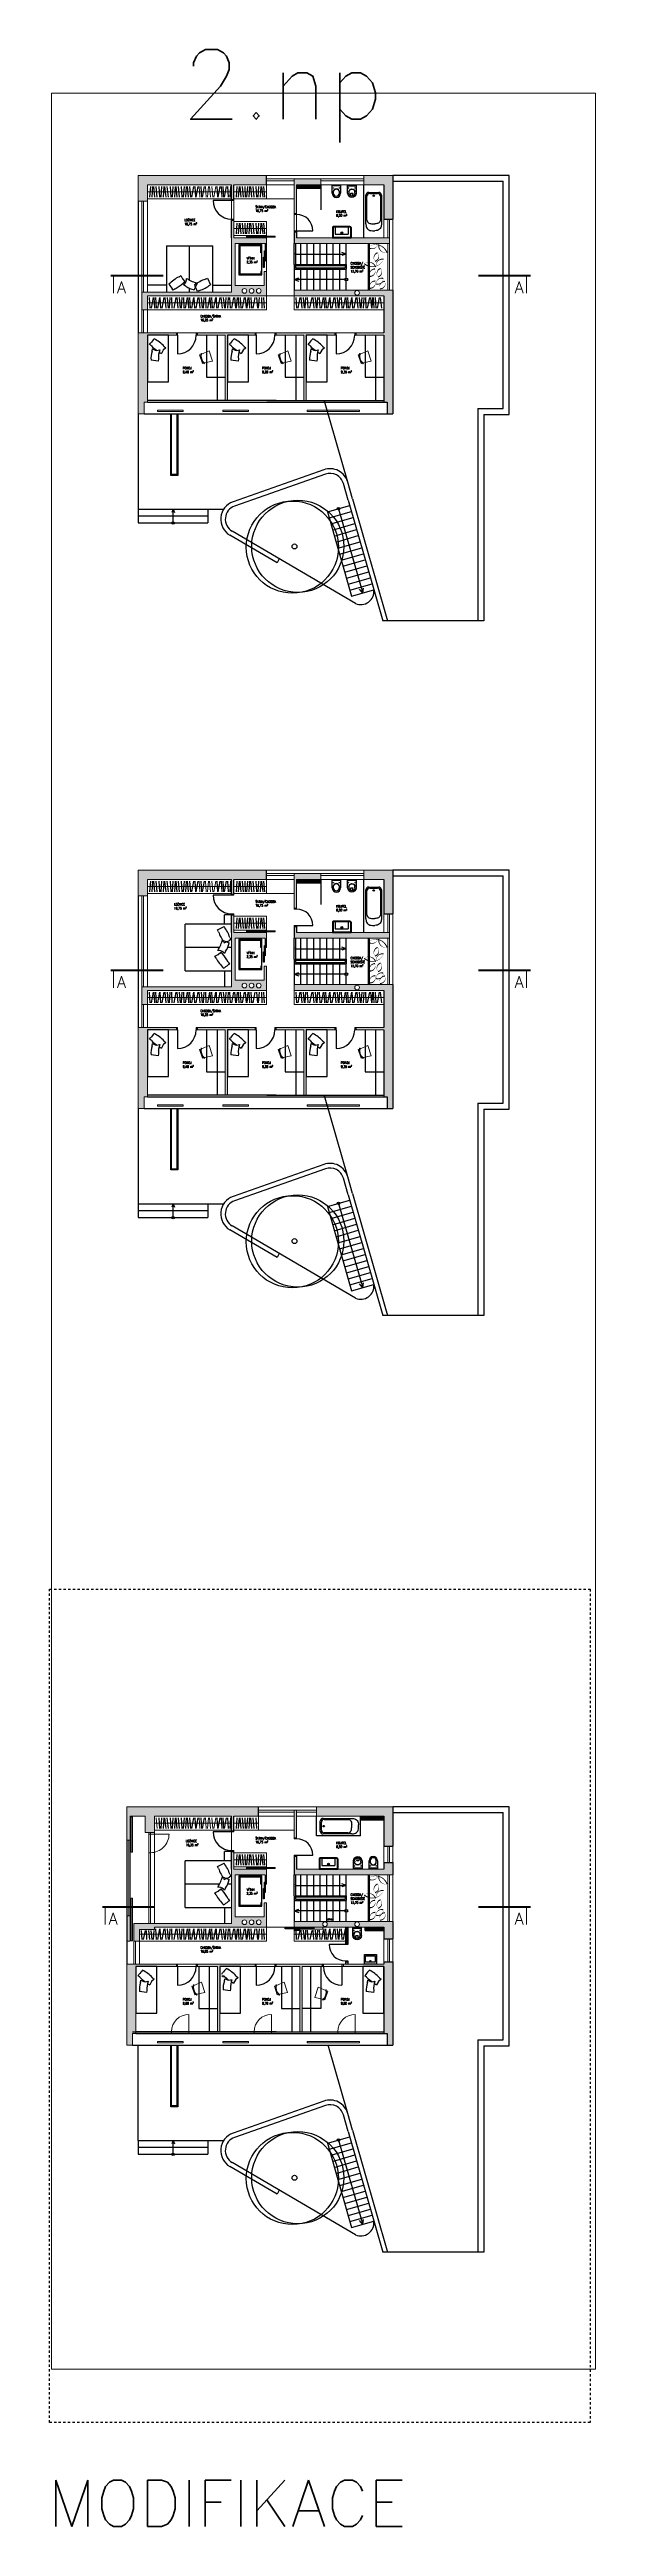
# Model space of a CAD drawing. Header units: metres. Extents: x -442 to 316, y -503 to 125.
# Drawn here: x 240 to 263.5, y -263.2 to -156.5 of the extents above; entities that cross this region are included whole.
import ezdxf

# ---------------------------------------------------------------- set-up
doc = ezdxf.new("R2010")
doc.units = ezdxf.units.M
doc.linetypes.add('ČERCHOVANÁ', pattern=[25.4, 12.7, -6.35, 0, -6.35])
doc.linetypes.add('ČÁRKOVANÁ', pattern=[19.05, 12.7, -6.35])
doc.layers.add('FLOATING-WINDOWS', color=2, linetype='Continuous', plot=False)
doc.layers.add('FLOATINGWINDOWS', color=2, linetype='Continuous', plot=False)
for name, color, linetype in [('int-kuchyň', 141, 'Continuous'), ('nove zdivo akce', 3, 'Continuous'), ('OSA', 7, 'ČERCHOVANÁ'), ('PEN50', 7, 'Continuous'), ('popis', 6, 'Continuous'), ('SRAFA', 251, 'Continuous'), ('SRAFY', 3, 'Continuous'), ('stávající stromy', 86, 'Continuous'), ('zariz.predmety', 203, 'Continuous'), ('ZARIZOVAKY', 251, 'Continuous'), ('ZDIVO', 1, 'Continuous')]:
    doc.layers.add(name, color=color, linetype=linetype)
doc.layers.add('Standard', color=7, linetype='Continuous', lineweight=25)
doc.styles.add('ROMANS', font='romans.shx', dxfattribs={"width": 0.7})

# ---------------------------------------------------------------- blocks, each defined once
blk = doc.blocks.new('WC 540 Starck 3')
at = {"linetype": 'ByBlock'}
for p, q in [((80.57, 94.26), (80.64, 94.26)), ((80.57, 94.17), (80.64, 94.17)), ((81.02, 94.4), (80.66, 94.4)), ((80.66, 94.35), (80.71, 94.35)), ((80.66, 94.19), (80.66, 94.24)), ((80.71, 94.08), (80.66, 94.08)), ((80.66, 94.03), (81.02, 94.03)), ((80.98, 94.03), (80.98, 94.4)), ((81.02, 94.03), (81.02, 94.4))]:
    blk.add_line(p, q, dxfattribs=at)
for centre in [(80.88, 94.35), (80.88, 94.08)]:
    blk.add_circle(centre, 0.0102, dxfattribs=at)
for centre, radius, start, end in [((80.66, 94.22), 0.183, 90, 270), ((80.66, 94.22), 0.133, 90, 270), ((80.57, 94.23), 0.035, 90, 165.9057), ((80.62, 94.22), 0.09, 165.9057, 194.0943), ((80.57, 94.2), 0.035, 194.0943, 270), ((80.64, 94.24), 0.02, 360, 90), ((80.64, 94.19), 0.02, 270, 0), ((80.71, 94.22), 0.133, 270, 90), ((80.7, 94.22), 0.133, 276.5328, 83.4672)]:
    blk.add_arc(centre, radius, start, end, dxfattribs=at)
blk = doc.blocks.new('zidle450-p')
at = {"lineweight": 0}
for p, q in [((0.1, 0.23), (0.09, 0.23)), ((0.1, -0.23), (0.09, -0.23))]:
    blk.add_line(p, q, dxfattribs=at)
for points in [[(0.06, 0.2), (0, 0.2), (0, -0.2), (0.06, -0.2)], [(0.09, -0.2), (0.45, -0.23), (0.45, 0.23), (0.09, 0.2)]]:
    blk.add_lwpolyline(points, dxfattribs=at)
for centre, radius, start, end in [((0.45, 0), 0.436, 147.9324, 212.0676), ((0.45, 0), 0.416, 147.9482, 212.0518), ((0.08, 0.23), 0.005, 57.2679, 147.9324), ((0.09, 0.22), 0.005, 327.9482, 57.2679), ((0.08, -0.23), 0.005, 212.0676, 302.7321), ((0.09, -0.22), 0.005, 302.7321, 32.0518)]:
    blk.add_arc(centre, radius, start, end, dxfattribs=at)

msp = doc.modelspace()

# ---------------------------------------------------------------- hatches: boundary and pattern name
at = {"layer": 'SRAFA', "linetype": 'Continuous', "lineweight": 0, "ltscale": 20}
for points in [[(249.314247, -161.931155), (243.794114, -161.931157), (243.794449, -163.031157), (244.194449, -163.031157), (244.19445, -162.331157), (247.814247, -162.331156), (247.814247, -162.960496), (247.914247, -162.960496), (247.914246, -162.331155), (249.314247, -162.331155), (249.314247, -162.331155)], [(251.654247, -162.08116), (250.514247, -162.08116), (250.514247, -163.561154), (250.614247, -163.561154), (250.614247, -162.331154), (251.654247, -162.331154)], [(254.764247, -161.931154), (253.514247, -161.931154), (253.514247, -162.331154), (254.364247, -162.331154), (254.364247, -163.811154), (254.764247, -163.811154)], [(254.614247, -164.611154), (253.464247, -164.611154), (250.614247, -164.611154), (250.614247, -164.361154), (250.514247, -164.361154), (250.514247, -164.861154), (254.614247, -164.861154)], [(244.194247, -168.811154), (245.094247, -168.811154), (245.434247, -168.811154), (245.434247, -168.711154), (244.194247, -168.711154), (243.794247, -168.711154), (243.794247, -172.191154), (244.044247, -172.191154), (244.044247, -171.691154), (244.194247, -171.691154)], [(247.634247, -168.811154), (248.534247, -168.811154), (248.824247, -168.811154), (248.824247, -168.711154), (246.334247, -168.711154), (246.334247, -168.811154), (247.534247, -168.811154), (247.534247, -171.616154), (247.634247, -171.616154)], [(251.024247, -168.811154), (251.924247, -168.811154), (252.264247, -168.811154), (252.264247, -168.711154), (249.724247, -168.711154), (249.724247, -168.811154), (250.924247, -168.811154), (250.924247, -171.616154), (251.024247, -171.616154)], [(249.314247, -191.841978), (243.794114, -191.84198), (243.794449, -192.94198), (244.194449, -192.941979), (244.19445, -192.24198), (247.814247, -192.241978), (247.814247, -192.871318), (247.914247, -192.871318), (247.914246, -192.241978), (249.314247, -192.241978), (249.314247, -192.241978)], [(254.764247, -191.841976), (253.514247, -191.841977), (253.514247, -192.241976), (254.364247, -192.241976), (254.364247, -193.721976), (254.764247, -193.721976)], [(251.654247, -191.991983), (250.514247, -191.991983), (250.514247, -193.471976), (250.614247, -193.471976), (250.614247, -192.241977), (251.654247, -192.241976)], [(254.614247, -194.521976), (253.464247, -194.521976), (250.614247, -194.521976), (250.614247, -194.271976), (250.514247, -194.271976), (250.514247, -194.771976), (254.614247, -194.771976)], [(244.194247, -198.721976), (245.094247, -198.721976), (245.434247, -198.721976), (245.434247, -198.621976), (244.194247, -198.621976), (243.794247, -198.621976), (243.794247, -202.101976), (244.044247, -202.101976), (244.044247, -201.601976), (244.194247, -201.601976)], [(247.634247, -198.721976), (248.534247, -198.721976), (248.824247, -198.721976), (248.824247, -198.621976), (246.334247, -198.621976), (246.334247, -198.721976), (247.534247, -198.721976), (247.534247, -201.526976), (247.634247, -201.526976)], [(251.024247, -198.721976), (251.924247, -198.721976), (252.264247, -198.721976), (252.264247, -198.621976), (249.724247, -198.621976), (249.724247, -198.721976), (250.924247, -198.721976), (250.924247, -201.526976), (251.024247, -201.526976)], [(252.814247, -237.353351), (252.714247, -237.353351), (252.714247, -238.053351), (252.814247, -238.053351)], [(254.764247, -238.853351), (254.364247, -238.853351), (254.364247, -238.953351), (252.814247, -238.953351), (252.814247, -238.853351), (252.714247, -238.853351), (252.714247, -238.953351), (252.614247, -238.953351), (252.614247, -239.053351), (254.364247, -239.053351), (254.364247, -241.053351), (254.364247, -241.933351), (254.514247, -241.933351), (254.514247, -242.433351), (254.764247, -242.433351)], [(243.694247, -239.053351), (245.434247, -239.053351), (245.434247, -238.953351), (243.694247, -238.953351), (243.294247, -238.953351), (243.294247, -242.433351), (243.544247, -242.433351), (243.544247, -241.933351), (243.694247, -241.933351)], [(248.824247, -238.953351), (246.334247, -238.953351), (246.334247, -239.053351), (247.200914, -239.053351), (247.200914, -241.858351), (247.300914, -241.858351), (247.300914, -239.053351), (248.824247, -239.053351)], [(251.714247, -238.953351), (249.724247, -238.953351), (249.724247, -239.053351), (250.75758, -239.053351), (250.75758, -241.858351), (250.85758, -241.858351), (250.85758, -239.053351), (251.714247, -239.053351)]]:
    msp.add_hatch(color=256, dxfattribs=at).paths.add_polyline_path(points)
h = msp.add_hatch(color=256, dxfattribs=at)
h.paths.add_polyline_path([(249.314247, -166.061154), (249.214247, -166.061154), (249.214247, -166.661154), (247.964247, -166.661154), (247.964247, -164.861154), (249.314247, -164.861154), (249.314247, -164.611154), (247.914247, -164.611154), (247.914247, -163.860496), (247.814247, -163.860496), (247.814247, -166.961154), (244.19445, -166.961154), (244.194247, -166.961101), (243.944247, -166.961101), (243.944247, -166.961101), (243.944114, -166.961101), (243.944247, -167.711154), (244.194247, -167.711154), (244.194247, -167.111154), (249.314247, -167.111154)])
h.paths.add_polyline_path([(248.465879, -166.902629, 1), (248.265879, -166.902629, 1)], flags=16)
h.paths.add_polyline_path([(248.774891, -166.902629, 1), (248.574891, -166.902629, 1)], flags=16)
h.paths.add_polyline_path([(249.082949, -166.902629, 1), (248.882949, -166.902629, 1)], flags=16)
at = {"layer": 'SRAFA', "linetype": 'Continuous', "lineweight": 0}
for points in [[(249.264247, -165.261154), (249.314247, -165.261154), (249.314247, -164.861154), (249.264247, -164.861154)], [(249.264247, -195.171976), (249.314247, -195.171976), (249.314247, -194.771976), (249.264247, -194.771976)], [(249.264247, -235.503351), (249.314247, -235.503351), (249.314247, -235.103351), (249.264247, -235.103351)]]:
    msp.add_hatch(color=256, dxfattribs=at).paths.add_polyline_path(points)
at = {"layer": 'SRAFA', "linetype": 'Continuous', "lineweight": 0, "ltscale": 20}
h = msp.add_hatch(color=256, dxfattribs=at)
h.paths.add_polyline_path([(254.764247, -166.861154), (250.514247, -166.861154), (250.514247, -167.111154), (254.364247, -167.111154), (254.364247, -168.711154), (253.164247, -168.711154), (253.164247, -168.811154), (254.364247, -168.811154), (254.364247, -171.691154), (254.514247, -171.691154), (254.514247, -172.191154), (254.764247, -172.191154)])
h.paths.add_polyline_path([(253.317766, -166.986154, -1), (253.117766, -166.986154, -1)], flags=16)
h = msp.add_hatch(color=256, dxfattribs=at)
h.paths.add_polyline_path([(249.314247, -195.971976), (249.214247, -195.971976), (249.214247, -196.571976), (247.964247, -196.571976), (247.964247, -194.771976), (249.264247, -194.771976), (249.264247, -195.171976), (249.314247, -195.171976), (249.314247, -194.521976), (247.914247, -194.521976), (247.914247, -193.771318), (247.814247, -193.771318), (247.814247, -194.521976), (247.814247, -196.871976), (244.194247, -196.871923), (243.944247, -196.871923), (243.944247, -196.871923), (243.944114, -196.871923), (243.944247, -197.621976), (244.194247, -197.621976), (244.194247, -197.021976), (248.284247, -197.021976), (249.314247, -197.021976)])
h.paths.add_polyline_path([(248.265879, -196.813451, 1), (248.465879, -196.813451, 1)], flags=16)
h.paths.add_polyline_path([(248.574891, -196.813451, 1), (248.774891, -196.813451, 1)], flags=16)
h.paths.add_polyline_path([(249.082949, -196.813451, 1), (248.882949, -196.813451, 1)], flags=16)
h = msp.add_hatch(color=256, dxfattribs=at)
h.paths.add_polyline_path([(254.764247, -196.771976), (250.514247, -196.771976), (250.514247, -197.021976), (254.364247, -197.021976), (254.364247, -198.621976), (253.164247, -198.621976), (253.164247, -198.721976), (254.364247, -198.721976), (254.364247, -201.601976), (254.514247, -201.601976), (254.514247, -202.101976), (254.764247, -202.101976)])
h.paths.add_polyline_path([(253.317766, -196.896976, -1), (253.117766, -196.896976, -1)], flags=16)
h = msp.add_hatch(color=256, dxfattribs=at)
h.paths.add_polyline_path([(248.972155, -232.173352), (243.294114, -232.173354), (243.294449, -233.612354), (243.444449, -233.612354), (243.44445, -232.57343), (244.094511, -232.573354), (244.094511, -233.273354), (244.494511, -233.273354), (244.494511, -232.573354), (247.814247, -232.573352), (247.814247, -233.202693), (247.914247, -233.202693), (247.914246, -232.573352), (248.972155, -232.573352)])
h.paths.add_polyline_path([(243.436703, -236.864354), (243.294326, -236.864354), (243.294285, -237.953358), (243.436676, -237.953358)])
h = msp.add_hatch(color=256, dxfattribs=at)
h.paths.add_polyline_path([(254.764247, -232.173351), (251.472155, -232.173353), (251.472155, -232.573351), (254.364247, -232.573351), (254.364247, -233.863351), (254.764247, -233.863351)])
h.paths.add_polyline_path([(254.764247, -234.563351), (254.364247, -234.563351), (254.364247, -234.853351), (253.464247, -234.853351), (250.614247, -234.853351), (250.614247, -234.303351), (250.514247, -234.303351), (250.514247, -235.103351), (254.764247, -235.103351)])
h.paths.add_polyline_path([(250.614247, -232.573351), (250.614247, -232.323358), (250.514247, -232.323358), (250.514247, -233.503351), (250.614247, -233.503351)])
h = msp.add_hatch(color=256, dxfattribs=at)
h.paths.add_polyline_path([(249.314247, -236.303351), (249.214247, -236.303351), (249.214247, -236.903351), (247.964247, -236.903351), (247.964247, -235.103351), (249.264247, -235.103351), (249.264247, -235.503351), (249.314247, -235.503351), (249.314247, -234.853351), (247.914247, -234.853351), (247.914247, -234.102693), (247.814247, -234.102693), (247.814247, -237.203351), (244.494245, -237.203351), (244.494245, -237.203313), (243.84438, -237.203305), (243.594247, -237.203305), (243.59438, -237.953358), (243.84438, -237.953358), (243.84438, -237.453305), (244.494247, -237.453297), (244.494247, -237.353351), (249.314247, -237.353351)])
h.paths.add_polyline_path([(248.265879, -237.144825, -1), (248.465879, -237.144825, -1)], flags=16)
h.paths.add_polyline_path([(248.774891, -237.144825, -1), (248.574891, -237.144825, -1)], flags=16)
h.paths.add_polyline_path([(249.082949, -237.144825, -1), (248.882949, -237.144825, -1)], flags=16)
h = msp.add_hatch(color=256, dxfattribs=at)
h.paths.add_polyline_path([(254.364247, -237.353351), (254.364247, -237.853351), (254.764247, -237.853351), (254.764247, -237.103351), (250.514247, -237.103351), (250.514247, -237.353351)])
h.paths.add_polyline_path([(253.117836, -237.224613, -1), (253.317696, -237.232088, -1)], flags=16)
h.paths.add_polyline_path([(251.735812, -237.222932, -1), (251.935672, -237.230406, -1)], flags=16)

# ---------------------------------------------------------------- linework, layer by layer
at = {"linetype": 'ByBlock'}
for p, q in [((252.143814, -162.688654), (252.143814, -162.331154)), ((252.143814, -162.331154), (252.508814, -162.331154)), ((252.143814, -162.366154), (252.508814, -162.366154)), ((252.193814, -162.636037), (252.193814, -162.688654)), ((252.458814, -162.688654), (252.458814, -162.636037)), ((252.508814, -162.331154), (252.508814, -162.688654)), ((252.143814, -192.599476), (252.143814, -192.241976)), ((252.143814, -192.241976), (252.508814, -192.241976)), ((252.143814, -192.241977), (252.508814, -192.241977)), ((252.143814, -192.276976), (252.508814, -192.276976)), ((252.143814, -192.276977), (252.508814, -192.276977)), ((252.193814, -192.54686), (252.193814, -192.599476)), ((252.458814, -192.599476), (252.458814, -192.54686)), ((252.508814, -192.241976), (252.508814, -192.599476)), ((253.731747, -234.853351), (253.731747, -234.495851)), ((253.781747, -234.495851), (253.781747, -234.548467)), ((254.046747, -234.548467), (254.046747, -234.495851)), ((254.096747, -234.495851), (254.096747, -234.853351)), ((254.096747, -234.81835), (253.731747, -234.81835)), ((254.096747, -234.853351), (253.731747, -234.853351))]:
    msp.add_line(p, q, dxfattribs=at)
for centre in [(252.19438, -162.46829), (252.458247, -162.46829), (252.19438, -192.379113), (252.458247, -192.379113), (253.782313, -234.716214), (254.04618, -234.716214)]:
    msp.add_circle(centre, 0.010191, dxfattribs=at)
for centre, radius, start, end in [((252.326314, -162.688654), 0.1825, 180, 0), ((252.326314, -162.636037), 0.1325, 0, 180), ((252.326314, -162.651211), 0.133366, 6.53281621, 173.46718379), ((252.326314, -162.688654), 0.1325, 180, 0), ((252.326314, -192.599476), 0.1825, 180, 0), ((252.326314, -192.54686), 0.1325, 0, 180), ((252.326314, -192.562033), 0.133366, 6.53281621, 173.46718379), ((252.326314, -192.599476), 0.1325, 180, 0), ((253.914247, -234.495851), 0.1825, 0, 180), ((253.914247, -234.495851), 0.1325, 0, 180), ((253.914247, -234.548467), 0.1325, 180, 0), ((253.914247, -234.533294), 0.133366, 186.53281621, 353.46718379)]:
    msp.add_arc(centre, radius, start, end, dxfattribs=at)
at = {"layer": 'FLOATING-WINDOWS', "linetype": 'Continuous', "lineweight": 0, "flags": 128}
for points in [[(244.19445, -162.331157), (247.814247, -162.331157), (247.814247, -166.961154), (244.19445, -166.961154)], [(247.914246, -162.331155), (247.914247, -164.611154), (249.314247, -164.611154), (249.314247, -167.111154), (250.514247, -167.111154), (250.514245, -162.331154)], [(250.614247, -162.331154), (254.364247, -162.331154), (254.364247, -164.611154), (250.614247, -164.611154)], [(247.964247, -164.861154), (247.964247, -166.661154), (249.214247, -166.661154), (249.214247, -166.061154), (249.314247, -166.061154), (249.314247, -164.861154)], [(244.194247, -167.111154), (254.364247, -167.111154), (254.364247, -168.711154), (244.194247, -168.711154)]]:
    msp.add_lwpolyline(points, close=True, dxfattribs=at)
at = {"layer": 'FLOATING-WINDOWS', "linetype": 'ČÁRKOVANÁ', "ltscale": 0.0075}
msp.add_lwpolyline([(239.969493, -222.807001), (263.263387, -222.807001), (263.263387, -258.682524), (239.969493, -258.682524)], close=True, dxfattribs=at)
at = {"layer": 'FLOATINGWINDOWS', "linetype": 'Continuous', "lineweight": 0, "ltscale": 20}
for points in [[(244.494245, -232.573354), (247.814247, -232.573354), (247.814247, -237.203351), (244.494245, -237.203351)], [(243.694247, -239.053351), (247.200914, -239.053351), (247.200914, -241.858351), (243.694247, -241.858351)], [(247.300914, -239.053351), (250.75758, -239.053351), (250.75758, -241.858351), (247.300914, -241.858351)], [(250.85758, -239.053351), (254.364247, -239.053351), (254.364247, -241.858351), (250.85758, -241.858351)]]:
    msp.add_lwpolyline(points, close=True, dxfattribs=at)
at = {"layer": 'FLOATINGWINDOWS', "linetype": 'Continuous', "lineweight": 0, "ltscale": 20, "flags": 128}
msp.add_lwpolyline([(243.84438, -237.453305), (243.84438, -238.953358), (254.364247, -238.953351), (254.364247, -237.353351), (244.494247, -237.353351), (244.494247, -237.453297)], close=True, dxfattribs=at)
at = {"layer": 'int-kuchyň'}
for p, q in [((245.002519, -164.961992), (245.004247, -166.961991)), ((245.002519, -164.961992), (247.00252, -164.961992)), ((246.003787, -166.4284), (246.00252, -164.961992)), ((247.004201, -166.960177), (247.00252, -164.961992)), ((245.003985, -166.658653), (244.194247, -166.658787)), ((245.293362, -166.868076), (245.252692, -166.816951)), ((245.375723, -166.810764), (245.293362, -166.868076)), ((245.749678, -166.657083), (245.789867, -166.611314)), ((245.841511, -166.697514), (245.749678, -166.657083)), ((246.004247, -166.961127), (246.004081, -166.769087)), ((246.348662, -166.920417), (246.310547, -166.868612)), ((246.433003, -166.882009), (246.348662, -166.920417)), ((247.003948, -166.658778), (247.814247, -166.658828)), ((247.512848, -194.172), (247.512873, -193.771318)), ((247.814247, -193.771318), (247.512873, -193.771318)), ((247.814247, -194.171746), (245.816062, -194.173427)), ((245.816062, -196.173428), (245.816062, -194.173427)), ((247.289236, -195.171701), (245.816062, -195.171701)), ((247.815197, -195.171701), (247.645883, -195.171847)), ((247.774487, -194.827285), (247.722682, -194.8654)), ((247.736079, -194.742944), (247.774487, -194.827285)), ((245.816062, -196.173428), (247.816061, -196.1717)), ((247.511153, -195.426269), (247.465384, -195.38608)), ((247.551584, -195.334436), (247.511153, -195.426269)), ((247.512723, -196.171962), (247.512839, -196.871972)), ((247.664834, -195.800224), (247.722146, -195.882585)), ((247.722146, -195.882585), (247.671021, -195.923255)), ((247.814247, -234.503121), (245.816062, -234.504802)), ((245.816062, -236.504802), (245.816062, -234.504802)), ((247.512848, -234.503374), (247.512873, -234.102693)), ((247.814247, -234.102693), (247.512873, -234.102693)), ((247.289236, -235.503076), (245.816062, -235.503076)), ((247.551584, -235.66581), (247.511153, -235.757644)), ((247.815197, -235.503075), (247.645883, -235.503221)), ((247.774487, -235.158659), (247.722682, -235.196774)), ((247.736079, -235.074318), (247.774487, -235.158659)), ((245.816062, -236.504802), (247.816061, -236.503074)), ((247.511153, -235.757644), (247.465384, -235.717454)), ((247.512723, -236.503336), (247.512839, -237.203346)), ((247.664834, -236.131598), (247.722146, -236.21396)), ((247.722146, -236.21396), (247.671021, -236.25463))]:
    msp.add_line(p, q, dxfattribs=at)
for points in [[(245.547264, -166.289052), (245.626535, -166.233891), (245.696624, -166.374981), (245.804564, -166.489732)], [(246.685087, -166.394092), (246.772101, -166.352196), (246.907317, -166.633026)], [(246.236407, -166.530814), (246.324795, -166.569728), (246.199203, -166.854992)], [(247.248162, -194.49086), (247.206266, -194.403846), (247.487096, -194.26863)], [(247.384884, -194.939541), (247.423798, -194.851153), (247.709062, -194.976744)], [(247.143122, -195.628683), (247.087961, -195.549412), (247.229051, -195.479324), (247.343802, -195.371383)], [(247.248162, -234.822234), (247.206266, -234.73522), (247.487096, -234.600004)], [(247.384884, -235.270915), (247.423798, -235.182527), (247.709062, -235.308118)], [(247.143122, -235.960058), (247.087961, -235.880787), (247.229051, -235.810698), (247.343802, -235.702757)]]:
    msp.add_lwpolyline(points, dxfattribs=at)
for centre, radius, start, end in [((246.462881, -167.962997), 1.907995, 118.67786777, 134.93177412), ((245.527339, -166.381866), 0.348665, 318.84666477, 3.72214716), ((246.658933, -165.175665), 1.419492, 236.49062115, 242.51399812), ((249.17781, -164.034855), 4.811092, 212.39249181, 215.3287458), ((244.564441, -165.280095), 1.732376, 297.92438421, 312.04240921), ((244.564441, -165.280095), 1.732376, 312.04240916, 315.71297522), ((246.385473, -165.94694), 0.926961, 234.06811073, 258.40765894), ((246.658933, -165.175665), 1.419492, 242.51399812, 252.68287817), ((247.323735, -168.192028), 1.907995, 109.55563686, 125.80954322), ((250.627098, -164.743996), 4.811092, 203.2702609, 206.2065149), ((245.874657, -165.242078), 1.732376, 288.80215332, 306.59074432), ((246.029735, -194.517014), 1.419492, 326.49062115, 332.51399812), ((249.046098, -193.852212), 1.907995, 199.55563686, 215.80954322), ((246.029735, -194.517014), 1.419492, 332.51399812, 342.68287817), ((246.096147, -195.301291), 1.732376, 18.80215332, 36.59074432), ((245.598066, -190.548849), 4.811092, 293.2702609, 296.2065149), ((246.80101, -194.790474), 0.926961, 324.06811073, 348.40765894), ((248.817066, -194.713066), 1.907995, 208.67786777, 224.93177412), ((247.235935, -195.648608), 0.348665, 48.84666477, 93.72214716), ((246.134165, -196.611506), 1.732376, 42.04240916, 45.71297522), ((246.134165, -196.611506), 1.732376, 27.92438421, 42.04240921), ((244.888925, -191.998138), 4.811092, 302.39249181, 305.3287458), ((246.096147, -235.632665), 1.732376, 18.80215332, 36.59074432), ((246.029735, -234.848389), 1.419492, 326.49062115, 332.51399812), ((247.235935, -235.979982), 0.348665, 48.84666477, 93.72214716), ((249.046098, -234.183586), 1.907995, 199.55563686, 215.80954322), ((246.029735, -234.848389), 1.419492, 332.51399812, 342.68287817), ((245.598066, -230.880223), 4.811092, 293.2702609, 296.2065149), ((246.80101, -235.121848), 0.926961, 324.06811073, 348.40765894), ((248.817066, -235.04444), 1.907995, 208.67786777, 224.93177412), ((246.134165, -236.94288), 1.732376, 42.04240916, 45.71297522), ((246.134165, -236.94288), 1.732376, 27.92438421, 42.04240921), ((244.888925, -232.329512), 4.811092, 302.39249181, 305.3287458)]:
    msp.add_arc(centre, radius, start, end, dxfattribs=at)
at = {"layer": 'nove zdivo akce', "linetype": 'Continuous'}
for p, q in [((243.794449, -163.031157), (243.794247, -168.711154)), ((247.814247, -163.010496), (247.014247, -163.010496)), ((247.814247, -162.960496), (247.914247, -162.960496)), ((247.814247, -163.860496), (247.914247, -163.860496)), ((250.514247, -163.561154), (250.614247, -163.561154)), ((248.121985, -164.908006), (248.121985, -166.211154)), ((249.121985, -164.908006), (248.121985, -164.908006)), ((248.171985, -164.958006), (248.171985, -166.161154)), ((249.071985, -164.958006), (248.171985, -164.958006)), ((249.071985, -165.261154), (249.071985, -164.958006)), ((249.121985, -165.261154), (249.071985, -165.261154)), ((249.121985, -166.211154), (249.121985, -164.908006)), ((250.514247, -164.361154), (250.614247, -164.361154)), ((250.514247, -165.761154), (250.514247, -164.861154)), ((250.564247, -164.861154), (250.564247, -165.911154)), ((250.614247, -164.311154), (251.314247, -164.311154)), ((250.794247, -165.761154), (250.794247, -164.861154)), ((251.074247, -165.761154), (251.074247, -164.861154)), ((251.354247, -165.761154), (251.354247, -164.861154)), ((251.634247, -165.761154), (251.634247, -164.861154)), ((251.914247, -165.761154), (251.914247, -164.861154)), ((252.194247, -165.761154), (252.194247, -164.861154)), ((252.194247, -165.761154), (252.194247, -164.861154)), ((252.474247, -165.761154), (252.474247, -164.861154)), ((252.474247, -165.761154), (252.474247, -164.861154)), ((252.754247, -165.311154), (252.562813, -165.239872)), ((252.754247, -165.761154), (252.754247, -164.861154)), ((252.754247, -165.761154), (252.754247, -164.861154)), ((253.704247, -166.861154), (253.704247, -164.861154)), ((253.754247, -166.861154), (253.754247, -164.861154)), ((248.121985, -166.211154), (249.121985, -166.211154)), ((248.171985, -166.161154), (249.071985, -166.161154)), ((249.121985, -166.061154), (249.071985, -166.061154)), ((249.071985, -166.061154), (249.071985, -166.161154)), ((250.514247, -165.761154), (250.514247, -165.961154)), ((250.514247, -165.961154), (252.754247, -165.961154)), ((250.514247, -165.961154), (250.514247, -166.861154)), ((250.514247, -166.411154), (250.705681, -166.339872)), ((250.564247, -165.311154), (252.754247, -165.311154)), ((250.564247, -165.761154), (252.754247, -165.761154)), ((250.564247, -165.811154), (252.704247, -165.811154)), ((250.564247, -165.911154), (252.704247, -165.911154)), ((250.794247, -166.861154), (250.794247, -165.961154)), ((251.074247, -166.861154), (251.074247, -165.961154)), ((251.354247, -166.861154), (251.354247, -165.961154)), ((251.634247, -166.861154), (251.634247, -165.961154)), ((251.914247, -166.861154), (251.914247, -165.961154)), ((252.194247, -166.861154), (252.194247, -165.961154)), ((252.194247, -166.861154), (252.194247, -165.961154)), ((252.474247, -166.861154), (252.474247, -165.961154)), ((252.474247, -166.861154), (252.474247, -165.961154)), ((252.754247, -165.311154), (252.562813, -165.382435)), ((252.704247, -165.811154), (252.704247, -165.911154)), ((252.754247, -165.761154), (252.754247, -165.961154)), ((252.754247, -166.861154), (252.754247, -165.961154)), ((252.754247, -166.861154), (252.754247, -165.961154)), ((252.754247, -166.411154), (250.514247, -166.411154)), ((250.514247, -166.411154), (250.705681, -166.482435)), ((245.434247, -168.711154), (245.434247, -168.811154)), ((245.484247, -168.811154), (245.484247, -169.611154)), ((246.334247, -168.711154), (246.334247, -168.811154)), ((248.824247, -168.711154), (248.824247, -168.811154)), ((248.874247, -168.811154), (248.874247, -169.611154)), ((249.724247, -168.711154), (249.724247, -168.811154)), ((252.264247, -168.711154), (252.264247, -168.811154)), ((252.314247, -168.811154), (252.314247, -169.611154)), ((253.164247, -168.711154), (253.164247, -168.811154)), ((249.734247, -171.616154), (244.194247, -171.616154)), ((244.194247, -171.691154), (249.734247, -171.691154)), ((249.334247, -171.616154), (254.364247, -171.616154)), ((249.334247, -171.691154), (254.364247, -171.691154)), ((244.044247, -172.191154), (254.514247, -172.191154)), ((243.794449, -192.94198), (243.794247, -198.621976)), ((247.814247, -192.921318), (247.014247, -192.921318)), ((247.814247, -192.871318), (247.914247, -192.871318)), ((247.814247, -193.771318), (247.914247, -193.771318)), ((250.514247, -193.471976), (250.614247, -193.471976)), ((248.121985, -194.818829), (248.121985, -196.121976)), ((249.121985, -194.818829), (248.121985, -194.818829)), ((248.171985, -194.868829), (248.171985, -196.071976)), ((249.071985, -194.868829), (248.171985, -194.868829)), ((249.071985, -195.171976), (249.071985, -194.868829)), ((249.121985, -195.171976), (249.071985, -195.171976)), ((249.121985, -196.121976), (249.121985, -194.818829)), ((250.514247, -194.271976), (250.614247, -194.271976)), ((250.514247, -195.671976), (250.514247, -194.771976)), ((250.564247, -194.771976), (250.564247, -195.821976)), ((250.614247, -194.221976), (251.314247, -194.221976)), ((250.794247, -195.671976), (250.794247, -194.771976)), ((251.074247, -195.671976), (251.074247, -194.771976)), ((251.354247, -195.671976), (251.354247, -194.771976)), ((251.634247, -195.671976), (251.634247, -194.771976)), ((251.914247, -195.671976), (251.914247, -194.771976)), ((252.194247, -195.671976), (252.194247, -194.771976)), ((252.194247, -195.671976), (252.194247, -194.771976)), ((252.474247, -195.671976), (252.474247, -194.771976)), ((252.474247, -195.671976), (252.474247, -194.771976)), ((252.754247, -195.221976), (252.562813, -195.150695)), ((252.754247, -195.671976), (252.754247, -194.771976)), ((252.754247, -195.671976), (252.754247, -194.771976)), ((253.704247, -196.771976), (253.704247, -194.771976)), ((253.754247, -196.771976), (253.754247, -194.771976)), ((248.121985, -196.121976), (249.121985, -196.121976)), ((248.171985, -196.071976), (249.071985, -196.071976)), ((249.121985, -195.971976), (249.071985, -195.971976)), ((249.071985, -195.971976), (249.071985, -196.071976)), ((250.514247, -195.671976), (250.514247, -195.871976)), ((250.514247, -195.871976), (252.754247, -195.871976)), ((250.514247, -195.871976), (250.514247, -196.771976)), ((250.564247, -195.221976), (252.754247, -195.221976)), ((250.564247, -195.671976), (252.754247, -195.671976)), ((250.564247, -195.721976), (252.704247, -195.721976)), ((250.564247, -195.821976), (252.704247, -195.821976)), ((250.794247, -196.771976), (250.794247, -195.871976)), ((251.074247, -196.771976), (251.074247, -195.871976)), ((251.354247, -196.771976), (251.354247, -195.871976)), ((251.634247, -196.771976), (251.634247, -195.871976)), ((251.914247, -196.771976), (251.914247, -195.871976)), ((252.194247, -196.771976), (252.194247, -195.871976)), ((252.194247, -196.771976), (252.194247, -195.871976)), ((252.474247, -196.771976), (252.474247, -195.871976)), ((252.474247, -196.771976), (252.474247, -195.871976)), ((252.754247, -195.221976), (252.562813, -195.293258)), ((252.704247, -195.721976), (252.704247, -195.821976)), ((252.754247, -195.671976), (252.754247, -195.871976)), ((252.754247, -196.771976), (252.754247, -195.871976)), ((252.754247, -196.771976), (252.754247, -195.871976)), ((250.514247, -196.321976), (250.705681, -196.250695)), ((252.754247, -196.321976), (250.514247, -196.321976)), ((250.514247, -196.321976), (250.705681, -196.393258)), ((245.434247, -198.621976), (245.434247, -198.721976)), ((245.484247, -198.721976), (245.484247, -199.521976)), ((246.334247, -198.621976), (246.334247, -198.721976)), ((248.824247, -198.621976), (248.824247, -198.721976)), ((248.874247, -198.721976), (248.874247, -199.521976)), ((249.724247, -198.621976), (249.724247, -198.721976)), ((252.264247, -198.621976), (252.264247, -198.721976)), ((252.314247, -198.721976), (252.314247, -199.521976)), ((253.164247, -198.621976), (253.164247, -198.721976)), ((249.734247, -201.526976), (244.194247, -201.526976)), ((249.334247, -201.526976), (254.364247, -201.526976)), ((244.044247, -202.101976), (254.514247, -202.101976)), ((244.194247, -201.601976), (249.734247, -201.601976)), ((249.334247, -201.601976), (254.364247, -201.601976)), ((247.814247, -233.252693), (247.014247, -233.252693)), ((247.814247, -233.202693), (247.914247, -233.202693)), ((250.514247, -233.503351), (250.614247, -233.503351)), ((243.294449, -233.612354), (243.294247, -238.953351)), ((247.814247, -234.102693), (247.914247, -234.102693)), ((250.514247, -234.303351), (250.614247, -234.303351)), ((250.614247, -234.253351), (251.314247, -234.253351)), ((248.121985, -235.150203), (248.121985, -236.453351)), ((249.121985, -235.150203), (248.121985, -235.150203)), ((248.171985, -235.200203), (248.171985, -236.403351)), ((249.071985, -235.200203), (248.171985, -235.200203)), ((249.071985, -235.503351), (249.071985, -235.200203)), ((249.121985, -235.503351), (249.071985, -235.503351)), ((249.121985, -236.453351), (249.121985, -235.150203)), ((250.514247, -236.003351), (250.514247, -235.103351)), ((250.564247, -235.103351), (250.564247, -236.153351)), ((250.564247, -235.553351), (252.754247, -235.553351)), ((250.794247, -236.003351), (250.794247, -235.103351)), ((251.074247, -236.003351), (251.074247, -235.103351)), ((251.354247, -236.003351), (251.354247, -235.103351)), ((251.634247, -236.003351), (251.634247, -235.103351)), ((251.914247, -236.003351), (251.914247, -235.103351)), ((252.194247, -236.003351), (252.194247, -235.103351)), ((252.194247, -236.003351), (252.194247, -235.103351)), ((252.474247, -236.003351), (252.474247, -235.103351)), ((252.474247, -236.003351), (252.474247, -235.103351)), ((252.754247, -235.553351), (252.562813, -235.482069)), ((252.754247, -235.553351), (252.562813, -235.624632)), ((252.754247, -236.003351), (252.754247, -235.103351)), ((252.754247, -236.003351), (252.754247, -235.103351)), ((253.704247, -237.103351), (253.704247, -235.103351)), ((253.754247, -237.103351), (253.754247, -235.103351)), ((248.121985, -236.453351), (249.121985, -236.453351)), ((248.171985, -236.403351), (249.071985, -236.403351)), ((249.121985, -236.303351), (249.071985, -236.303351)), ((249.071985, -236.303351), (249.071985, -236.403351)), ((250.514247, -236.003351), (250.514247, -236.203351)), ((250.514247, -236.203351), (252.754247, -236.203351)), ((250.514247, -236.203351), (250.514247, -237.103351)), ((250.514247, -236.653351), (250.705681, -236.582069)), ((252.754247, -236.653351), (250.514247, -236.653351)), ((250.514247, -236.653351), (250.705681, -236.724632)), ((250.564247, -236.003351), (252.754247, -236.003351)), ((250.564247, -236.053351), (252.704247, -236.053351)), ((250.564247, -236.153351), (252.704247, -236.153351)), ((250.794247, -237.103351), (250.794247, -236.203351)), ((251.074247, -237.103351), (251.074247, -236.203351)), ((251.354247, -237.103351), (251.354247, -236.203351)), ((251.634247, -237.103351), (251.634247, -236.203351)), ((251.914247, -237.103351), (251.914247, -236.203351)), ((252.194247, -237.103351), (252.194247, -236.203351)), ((252.194247, -237.103351), (252.194247, -236.203351)), ((252.474247, -237.103351), (252.474247, -236.203351)), ((252.474247, -237.103351), (252.474247, -236.203351)), ((252.704247, -236.053351), (252.704247, -236.153351)), ((252.754247, -236.003351), (252.754247, -236.203351)), ((252.754247, -237.103351), (252.754247, -236.203351)), ((252.754247, -237.103351), (252.754247, -236.203351)), ((250.539111, -237.495103), (250.615149, -237.469336)), ((250.733447, -237.495103), (250.539111, -237.495103)), ((250.733447, -237.419306), (250.733447, -237.495103)), ((252.714247, -238.103351), (252.014247, -238.103351)), ((252.714247, -238.053351), (252.814247, -238.053351)), ((252.714247, -238.853351), (252.814247, -238.853351)), ((245.434247, -238.953351), (245.434247, -239.053351)), ((245.484247, -239.053351), (245.484247, -239.853351)), ((246.334247, -238.953351), (246.334247, -239.053351)), ((248.824247, -238.953351), (248.824247, -239.053351)), ((248.874247, -239.053351), (248.874247, -239.853351)), ((249.724247, -238.953351), (249.724247, -239.053351)), ((251.714247, -238.953351), (251.714247, -239.053351)), ((252.564247, -239.053351), (252.564247, -239.853351)), ((252.614247, -238.953351), (252.614247, -239.053351)), ((249.734247, -241.858351), (243.694247, -241.858351)), ((243.694247, -241.933351), (249.734247, -241.933351)), ((249.334247, -241.858351), (254.364247, -241.858351)), ((249.334247, -241.933351), (254.364247, -241.933351)), ((243.544247, -242.433351), (254.514247, -242.433351))]:
    msp.add_line(p, q, dxfattribs=at)
for points in [[(249.252353, -165.618481), (249.225029, -165.618481), (249.225029, -165.173192), (249.252353, -165.173192)], [(249.216785, -165.88662), (249.189461, -165.88662), (249.189461, -165.44133), (249.216785, -165.44133)], [(249.252353, -195.529304), (249.225029, -195.529304), (249.225029, -195.084014), (249.252353, -195.084014)], [(249.216785, -195.797442), (249.189461, -195.797442), (249.189461, -195.352153), (249.216785, -195.352153)], [(249.216785, -236.128816), (249.189461, -236.128816), (249.189461, -235.683527), (249.216785, -235.683527)], [(249.252353, -235.860678), (249.225029, -235.860678), (249.225029, -235.415389), (249.252353, -235.415389)], [(251.350886, -237.419306), (250.116008, -237.419306), (250.116008, -237.373249), (251.350886, -237.373249)]]:
    msp.add_lwpolyline(points, close=True, dxfattribs=at)
for centre in [(252.754247, -166.411154), (252.754247, -196.321976), (252.754247, -236.653351)]:
    msp.add_circle(centre, 0.058597, dxfattribs=at)
for centre, radius, start, end in [((247.814247, -163.010496), 0.8, 180, 270), ((250.614247, -164.311154), 0.7, 0, 90), ((250.514247, -165.311154), 0.058597, 328.57058455, 31.42941545), ((245.484247, -168.811154), 0.8, 270, 360), ((248.874247, -168.811154), 0.8, 270, 360), ((252.314247, -168.811154), 0.8, 270, 360), ((247.814247, -192.921318), 0.8, 180, 270), ((250.614247, -194.221976), 0.7, 0, 90), ((250.514247, -195.221976), 0.058597, 328.57058455, 31.42941545), ((245.484247, -198.721976), 0.8, 270, 360), ((248.874247, -198.721976), 0.8, 270, 360), ((252.314247, -198.721976), 0.8, 270, 360), ((247.814247, -233.252693), 0.8, 180, 270), ((250.614247, -234.253351), 0.7, 0, 90), ((250.514247, -235.553351), 0.058597, 328.57058455, 31.42941545), ((252.714247, -238.103351), 0.7, 180, 270), ((245.484247, -239.053351), 0.8, 270, 360), ((248.874247, -239.053351), 0.8, 270, 360), ((252.564247, -239.053351), 0.8, 180, 270)]:
    msp.add_arc(centre, radius, start, end, dxfattribs=at)
at = {"layer": 'OSA', "linetype": 'Continuous'}
for points in [[(254.048054, -238.953351), (253.53044, -238.953351), (253.53044, -238.532282), (254.048054, -238.532282)], [(253.998054, -238.863848), (253.58044, -238.863848), (253.58044, -238.582282), (253.998054, -238.582282)]]:
    msp.add_lwpolyline(points, close=True, dxfattribs=at)
msp.add_circle((253.789247, -238.814834), 0.025266, dxfattribs=at)
at = {"layer": 'PEN50'}
for p, q in [((251.664247, -163.41114), (251.664247, -162.331154)), ((252.159278, -164.176154), (252.159278, -164.611154)), ((252.184278, -164.176154), (252.184278, -164.586154)), ((252.909278, -164.126154), (252.209278, -164.126154)), ((252.909278, -164.151154), (252.209278, -164.151154)), ((252.279278, -164.176154), (252.279278, -164.461154)), ((252.839278, -164.176154), (252.839278, -164.461154)), ((252.934278, -164.176154), (252.934278, -164.586154)), ((252.959278, -164.176154), (252.959278, -164.611154)), ((252.159278, -164.586154), (252.959278, -164.586154)), ((252.159278, -164.611154), (252.959278, -164.611154)), ((252.279278, -164.461154), (252.839278, -164.461154)), ((251.664247, -193.321963), (251.664247, -192.241976)), ((252.159278, -194.086976), (252.159278, -194.521976)), ((252.184278, -194.086976), (252.184278, -194.496976)), ((252.909278, -194.036976), (252.209278, -194.036976)), ((252.909278, -194.061976), (252.209278, -194.061976)), ((252.279278, -194.086976), (252.279278, -194.371976)), ((252.839278, -194.086976), (252.839278, -194.371976)), ((252.934278, -194.086976), (252.934278, -194.496976)), ((252.959278, -194.086976), (252.959278, -194.521976)), ((252.159278, -194.496976), (252.959278, -194.496976)), ((252.159278, -194.521976), (252.959278, -194.521976)), ((252.279278, -194.371976), (252.839278, -194.371976)), ((251.586322, -234.418351), (251.586322, -234.853351)), ((251.611322, -234.418351), (251.611322, -234.828351)), ((252.336322, -234.368351), (251.636322, -234.368351)), ((252.336322, -234.393351), (251.636322, -234.393351)), ((251.706322, -234.418351), (251.706322, -234.703351)), ((252.266322, -234.418351), (252.266322, -234.703351)), ((252.361322, -234.418351), (252.361322, -234.828351)), ((252.386322, -234.418351), (252.386322, -234.853351)), ((251.586322, -234.828351), (252.386322, -234.828351)), ((251.586322, -234.853351), (252.386322, -234.853351)), ((251.706322, -234.703351), (252.266322, -234.703351))]:
    msp.add_line(p, q, dxfattribs=at)
for centre, radius in [((252.559278, -164.401154), 0.04), ((252.559278, -164.401154), 0.025), ((252.559278, -194.311976), 0.04), ((252.559278, -194.311976), 0.025), ((251.986322, -234.643351), 0.04), ((251.986322, -234.643351), 0.025)]:
    msp.add_circle(centre, radius, dxfattribs=at)
for centre, radius, start, end in [((252.209278, -164.176154), 0.05, 90, 180.00000001), ((252.209278, -164.176154), 0.025, 90, 180.00000001), ((252.304278, -164.176154), 0.025, 90.00000001, 180), ((252.814278, -164.176154), 0.025, 0, 90), ((252.909278, -164.176154), 0.05, 0, 90), ((252.909278, -164.176154), 0.025, 0, 90), ((252.209278, -194.086976), 0.05, 90, 180.00000001), ((252.209278, -194.086976), 0.025, 90, 180.00000001), ((252.304278, -194.086976), 0.025, 90.00000001, 180), ((252.814278, -194.086976), 0.025, 0, 90), ((252.909278, -194.086976), 0.05, 0, 90), ((252.909278, -194.086976), 0.025, 0, 90), ((251.636322, -234.418351), 0.05, 90, 180.00000001), ((251.636322, -234.418351), 0.025, 90, 180.00000001), ((251.731322, -234.418351), 0.025, 90.00000001, 180), ((252.241322, -234.418351), 0.025, 0, 90), ((252.336322, -234.418351), 0.05, 0, 90), ((252.336322, -234.418351), 0.025, 0, 90)]:
    msp.add_arc(centre, radius, start, end, dxfattribs=at)
at = {"layer": 'SRAFA', "linetype": 'Continuous', "lineweight": 0}
for p, q in [((247.814247, -162.931241), (244.194449, -162.93124)), ((244.195251, -162.631242), (247.814247, -162.631242)), ((246.41778, -162.401968), (246.442697, -162.862164)), ((246.6851, -162.401968), (246.710016, -162.862164)), ((246.810821, -162.402694), (246.780394, -162.862694)), ((246.904735, -162.862694), (246.856935, -162.402694)), ((247.006593, -162.861968), (246.958792, -162.401968)), ((247.048882, -162.861242), (247.136514, -162.40142)), ((250.514247, -162.931154), (247.914247, -162.931155)), ((247.915048, -162.63124), (249.314247, -162.63124)), ((249.314247, -162.331155), (249.314247, -162.931242)), ((247.914247, -163.911154), (249.314247, -163.911154)), ((247.915048, -164.211238), (249.314247, -164.211238)), ((249.314247, -164.511154), (249.314247, -163.911154)), ((249.314247, -164.511154), (247.914247, -164.511154)), ((249.314247, -167.411154), (244.194247, -167.411154)), ((254.364247, -167.411154), (250.514247, -167.411154)), ((244.194247, -167.711154), (249.314247, -167.711154)), ((250.514247, -167.711154), (254.364247, -167.711154)), ((247.814247, -192.842064), (244.194449, -192.842062)), ((244.195251, -192.542064), (247.814247, -192.542064)), ((246.41778, -192.31279), (246.442697, -192.772986)), ((246.6851, -192.31279), (246.710016, -192.772986)), ((246.810821, -192.313516), (246.780394, -192.773516)), ((246.904735, -192.773516), (246.856935, -192.313516)), ((247.006593, -192.77279), (246.958792, -192.31279)), ((247.048882, -192.772064), (247.136514, -192.312242)), ((250.514247, -192.841977), (247.914247, -192.841978)), ((247.915048, -192.542063), (249.314247, -192.542063)), ((249.314247, -192.241978), (249.314247, -192.842064)), ((247.914247, -193.821976), (249.314247, -193.821976)), ((249.314247, -194.421976), (249.314247, -193.821976)), ((249.314247, -194.421976), (247.914247, -194.421976)), ((247.915048, -194.122061), (249.314247, -194.122061)), ((249.314247, -197.321976), (244.194247, -197.321976)), ((244.194247, -197.621976), (249.314247, -197.621976)), ((254.364247, -197.321976), (250.514247, -197.321976)), ((250.514247, -197.621976), (254.364247, -197.621976)), ((244.494449, -232.873439), (247.814247, -232.873439)), ((247.814247, -233.173438), (244.494449, -233.173437)), ((244.60743, -233.104076), (244.55963, -232.644076)), ((246.41778, -232.644165), (246.442697, -233.104361)), ((246.6851, -232.644165), (246.710016, -233.104361)), ((246.810821, -232.64489), (246.780394, -233.10489)), ((246.904735, -233.10489), (246.856935, -232.64489)), ((247.006593, -233.104165), (246.958792, -232.644165)), ((247.048882, -233.103439), (247.136514, -232.643617)), ((250.514247, -233.173351), (247.914247, -233.173352)), ((247.915048, -232.873437), (248.972155, -232.873437)), ((248.972155, -232.573352), (248.972155, -233.173439)), ((247.914247, -234.153351), (249.314247, -234.153351)), ((247.915048, -234.453435), (249.314247, -234.453435)), ((249.314247, -234.753351), (249.314247, -234.153351)), ((249.314247, -234.753351), (247.914247, -234.753351)), ((249.314247, -237.653351), (243.84438, -237.653358)), ((250.514247, -237.439898), (251.738205, -237.439898)), ((252.714247, -237.653351), (250.514247, -237.653351)), ((251.738205, -237.439898), (251.738205, -237.353351)), ((243.84438, -237.953358), (249.314247, -237.953351)), ((250.514247, -237.953351), (252.714247, -237.953351))]:
    msp.add_line(p, q, dxfattribs=at)
at = {"layer": 'SRAFA', "linetype": 'Continuous'}
for p, q in [((250.614247, -162.481154), (251.664247, -162.481154)), ((250.655031, -162.457261), (250.655031, -162.357261)), ((250.68751, -162.457261), (250.68751, -162.357261)), ((250.719989, -162.457261), (250.719989, -162.357261)), ((250.752468, -162.457261), (250.752468, -162.357261)), ((250.784946, -162.457261), (250.784946, -162.357261)), ((250.817425, -162.457261), (250.817425, -162.357261)), ((250.849904, -162.457261), (250.849904, -162.357261)), ((250.882383, -162.457261), (250.882383, -162.357261)), ((250.914861, -162.457261), (250.914861, -162.357261)), ((250.94734, -162.457261), (250.94734, -162.357261)), ((250.979819, -162.457261), (250.979819, -162.357261)), ((251.012298, -162.457261), (251.012298, -162.357261)), ((251.044776, -162.457261), (251.044776, -162.357261)), ((251.077255, -162.457261), (251.077255, -162.357261)), ((251.109734, -162.457261), (251.109734, -162.357261)), ((251.142213, -162.457261), (251.142213, -162.357261)), ((251.174691, -162.457261), (251.174691, -162.357261)), ((251.20717, -162.457261), (251.20717, -162.357261)), ((251.239649, -162.457261), (251.239649, -162.357261)), ((251.272128, -162.457261), (251.272128, -162.357261)), ((251.304607, -162.457261), (251.304607, -162.357261)), ((251.337085, -162.457261), (251.337085, -162.357261)), ((251.369564, -162.457261), (251.369564, -162.357261)), ((251.402043, -162.457261), (251.402043, -162.357261)), ((251.434522, -162.457261), (251.434522, -162.357261)), ((251.467, -162.457261), (251.467, -162.357261)), ((251.499479, -162.457261), (251.499479, -162.357261)), ((251.531958, -162.457261), (251.531958, -162.357261)), ((251.564437, -162.457261), (251.564437, -162.357261)), ((251.596915, -162.457261), (251.596915, -162.357261)), ((251.629394, -162.457261), (251.629394, -162.357261)), ((250.614247, -192.391977), (251.664247, -192.391977)), ((250.655031, -192.368083), (250.655031, -192.268083)), ((250.68751, -192.368083), (250.68751, -192.268083)), ((250.719989, -192.368083), (250.719989, -192.268083)), ((250.752468, -192.368083), (250.752468, -192.268083)), ((250.784946, -192.368083), (250.784946, -192.268083)), ((250.817425, -192.368083), (250.817425, -192.268083)), ((250.849904, -192.368083), (250.849904, -192.268083)), ((250.882383, -192.368083), (250.882383, -192.268083)), ((250.914861, -192.368083), (250.914861, -192.268083)), ((250.94734, -192.368083), (250.94734, -192.268083)), ((250.979819, -192.368083), (250.979819, -192.268083)), ((251.012298, -192.368083), (251.012298, -192.268083)), ((251.044776, -192.368083), (251.044776, -192.268083)), ((251.077255, -192.368083), (251.077255, -192.268083)), ((251.109734, -192.368083), (251.109734, -192.268083)), ((251.142213, -192.368083), (251.142213, -192.268083)), ((251.174691, -192.368083), (251.174691, -192.268083)), ((251.20717, -192.368083), (251.20717, -192.268083)), ((251.239649, -192.368083), (251.239649, -192.268083)), ((251.272128, -192.368083), (251.272128, -192.268083)), ((251.304607, -192.368083), (251.304607, -192.268083)), ((251.337085, -192.368083), (251.337085, -192.268083)), ((251.369564, -192.368083), (251.369564, -192.268083)), ((251.402043, -192.368083), (251.402043, -192.268083)), ((251.434522, -192.368083), (251.434522, -192.268083)), ((251.467, -192.368083), (251.467, -192.268083)), ((251.499479, -192.368083), (251.499479, -192.268083)), ((251.531958, -192.368083), (251.531958, -192.268083)), ((251.564437, -192.368083), (251.564437, -192.268083)), ((251.596915, -192.368083), (251.596915, -192.268083)), ((251.629394, -192.368083), (251.629394, -192.268083)), ((253.364247, -232.730508), (254.364247, -232.730508)), ((253.413593, -232.706615), (253.413593, -232.606615)), ((253.446072, -232.706615), (253.446072, -232.606615)), ((253.478551, -232.706615), (253.478551, -232.606615)), ((253.51103, -232.706615), (253.51103, -232.606615)), ((253.543508, -232.706615), (253.543508, -232.606615)), ((253.575987, -232.706615), (253.575987, -232.606615)), ((253.608466, -232.706615), (253.608466, -232.606615)), ((253.640945, -232.706615), (253.640945, -232.606615)), ((253.673424, -232.706615), (253.673424, -232.606615)), ((253.705902, -232.706615), (253.705902, -232.606615)), ((253.738381, -232.706615), (253.738381, -232.606615)), ((253.77086, -232.706615), (253.77086, -232.606615)), ((253.803339, -232.706615), (253.803339, -232.606615)), ((253.835817, -232.706615), (253.835817, -232.606615)), ((253.868296, -232.706615), (253.868296, -232.606615)), ((253.900775, -232.706615), (253.900775, -232.606615)), ((253.933254, -232.706615), (253.933254, -232.606615)), ((253.965732, -232.706615), (253.965732, -232.606615)), ((253.998211, -232.706615), (253.998211, -232.606615)), ((254.03069, -232.706615), (254.03069, -232.606615)), ((254.063169, -232.706615), (254.063169, -232.606615)), ((254.095648, -232.706615), (254.095648, -232.606615)), ((254.128126, -232.706615), (254.128126, -232.606615)), ((254.160605, -232.706615), (254.160605, -232.606615)), ((254.193084, -232.706615), (254.193084, -232.606615)), ((254.225563, -232.706615), (254.225563, -232.606615)), ((254.258041, -232.706615), (254.258041, -232.606615)), ((254.29052, -232.706615), (254.29052, -232.606615)), ((254.322999, -232.706615), (254.322999, -232.606615)), ((253.564247, -237.50335), (253.564247, -237.353351)), ((253.564247, -237.50335), (254.364247, -237.50335)), ((253.605031, -237.479457), (253.605031, -237.379457)), ((253.63751, -237.479457), (253.63751, -237.379457)), ((253.669989, -237.479457), (253.669989, -237.379457)), ((253.702468, -237.479457), (253.702468, -237.379457)), ((253.734946, -237.479457), (253.734946, -237.379457)), ((253.767425, -237.479457), (253.767425, -237.379457)), ((253.799904, -237.479457), (253.799904, -237.379457)), ((253.832383, -237.479457), (253.832383, -237.379457)), ((253.864861, -237.479457), (253.864861, -237.379457)), ((253.89734, -237.479457), (253.89734, -237.379457)), ((253.929819, -237.479457), (253.929819, -237.379457)), ((253.962298, -237.479457), (253.962298, -237.379457)), ((253.994776, -237.479457), (253.994776, -237.379457)), ((254.027255, -237.479457), (254.027255, -237.379457)), ((254.059734, -237.479457), (254.059734, -237.379457)), ((254.092213, -237.479457), (254.092213, -237.379457)), ((254.124691, -237.479457), (254.124691, -237.379457)), ((254.15717, -237.479457), (254.15717, -237.379457)), ((254.189649, -237.479457), (254.189649, -237.379457)), ((254.222128, -237.479457), (254.222128, -237.379457)), ((254.254607, -237.479457), (254.254607, -237.379457)), ((254.287085, -237.479457), (254.287085, -237.379457)), ((254.319564, -237.479457), (254.319564, -237.379457)), ((254.352043, -237.479457), (254.352043, -237.379457))]:
    msp.add_line(p, q, dxfattribs=at)
at = {"layer": 'SRAFA', "linetype": 'Continuous', "lineweight": 0, "ltscale": 20}
for p, q in [((249.314247, -167.111154), (249.314247, -167.711154)), ((250.514247, -167.111154), (250.514247, -167.711154)), ((249.314247, -197.021976), (249.314247, -197.621976)), ((250.514247, -197.021976), (250.514247, -197.621976)), ((249.314247, -237.353351), (249.314247, -237.953351)), ((250.514247, -237.439898), (250.514247, -237.953351))]:
    msp.add_line(p, q, dxfattribs=at)
at = {"layer": 'SRAFA', "linetype": 'Continuous', "lineweight": 0}
for points in [[(248.448545, -164.584215), (249.684997, -164.584215), (249.684997, -164.538747), (248.448545, -164.538747)], [(248.448545, -194.495038), (249.684997, -194.495038), (249.684997, -194.44957), (248.448545, -194.44957)], [(248.448545, -234.826412), (249.684997, -234.826412), (249.684997, -234.780944), (248.448545, -234.780944)]]:
    msp.add_lwpolyline(points, close=True, dxfattribs=at)
at = {"layer": 'SRAFY', "linetype": 'Continuous', "lineweight": 0}
for p, q in [((249.314247, -161.931155), (253.514247, -161.931155)), ((250.514247, -162.08116), (249.314247, -162.081156)), ((253.514247, -162.08116), (251.654247, -162.081156)), ((243.944449, -163.031157), (243.944247, -166.961101)), ((244.019449, -163.031157), (244.019247, -166.961101)), ((244.194449, -163.031157), (244.194247, -166.961101)), ((250.514247, -162.15616), (249.314247, -162.156156)), ((250.514247, -162.331154), (249.314247, -162.331155)), ((253.514247, -162.15616), (251.654247, -162.156156)), ((253.514247, -162.331154), (251.664247, -162.331155)), ((254.364247, -163.811154), (254.364247, -164.611154)), ((254.539247, -163.811154), (254.539247, -164.611154)), ((254.614247, -163.811154), (254.614247, -164.611154)), ((254.764247, -163.811154), (254.764247, -166.861154)), ((254.539247, -164.861154), (254.539247, -166.861154)), ((254.614247, -164.861154), (254.614247, -166.861154)), ((243.944247, -167.711154), (243.944247, -168.711154)), ((244.019247, -167.711154), (244.019247, -168.711154)), ((244.194247, -167.711154), (244.194247, -168.711154)), ((249.314247, -191.841978), (253.514247, -191.841977)), ((243.944449, -192.941979), (243.944247, -196.871923)), ((244.019449, -192.941979), (244.019247, -196.871923)), ((244.194449, -192.941979), (244.194247, -196.871923)), ((250.514247, -191.991983), (249.314247, -191.991979)), ((250.514247, -192.066983), (249.314247, -192.066979)), ((250.514247, -192.241977), (249.314247, -192.241978)), ((253.514247, -191.991983), (251.654247, -191.991979)), ((253.514247, -192.066983), (251.654247, -192.066979)), ((253.514247, -192.241977), (251.664247, -192.241978)), ((254.364247, -193.721976), (254.364247, -194.521976)), ((254.539247, -193.721976), (254.539247, -194.521976)), ((254.614247, -193.721976), (254.614247, -194.521976)), ((254.764247, -193.721976), (254.764247, -196.771976)), ((254.539247, -194.771976), (254.539247, -196.771976)), ((254.614247, -194.771976), (254.614247, -196.771976)), ((243.944247, -197.621976), (243.944247, -198.621976)), ((244.019247, -197.621976), (244.019247, -198.621976)), ((244.194247, -197.621976), (244.194247, -198.621976)), ((248.972155, -232.173352), (251.472155, -232.173353)), ((250.514247, -232.323357), (248.972155, -232.323353)), ((250.514247, -232.398357), (248.972155, -232.398353)), ((251.472155, -232.323359), (250.614247, -232.323354)), ((251.472155, -232.398359), (250.614247, -232.398354)), ((244.494511, -233.273354), (244.494309, -237.203297)), ((250.514247, -232.573351), (248.972155, -232.573352)), ((251.472155, -232.573353), (250.624247, -232.573353)), ((243.386892, -233.612354), (243.386711, -236.864354)), ((243.436892, -233.612357), (243.436703, -236.864354)), ((254.364247, -233.863351), (254.364247, -234.563351)), ((254.539247, -233.863351), (254.539247, -234.563351)), ((254.614247, -233.863351), (254.614247, -234.563351)), ((254.764247, -233.863351), (254.764247, -234.563351)), ((254.539247, -235.103351), (254.539247, -237.103351)), ((254.614247, -235.103351), (254.614247, -237.103351)), ((254.764247, -235.103351), (254.764247, -237.103351)), ((243.59438, -237.953358), (243.59438, -238.953358)), ((243.66938, -237.953358), (243.66938, -238.953358)), ((243.84438, -237.953358), (243.84438, -238.953358)), ((254.364247, -237.853351), (254.364247, -238.853351)), ((254.539247, -237.853351), (254.539247, -238.853351)), ((254.614247, -237.853351), (254.614247, -238.853351)), ((254.764247, -237.853351), (254.764247, -238.853351))]:
    msp.add_line(p, q, dxfattribs=at)
at = {"layer": 'SRAFY', "linetype": 'Continuous', "lineweight": 0, "ltscale": 20}
for p, q in [((244.244511, -233.273354), (244.244309, -237.20331)), ((244.244507, -233.348354), (244.319507, -233.348354)), ((244.319511, -233.273354), (244.319309, -237.203311)), ((244.319507, -233.348354), (245.119507, -233.348354)), ((244.244507, -234.148354), (244.319507, -234.148354)), ((245.223531, -241.933351), (245.223531, -241.858351)), ((245.973531, -241.858351), (245.973531, -241.108351)), ((245.973531, -241.933351), (245.973531, -241.858351)), ((248.780197, -241.933351), (248.780197, -241.858351)), ((249.530197, -241.858351), (249.530197, -241.108351)), ((249.530197, -241.933351), (249.530197, -241.858351)), ((252.386864, -241.858351), (252.386864, -241.933351)), ((253.136864, -241.858351), (253.136864, -241.108351)), ((253.136864, -241.858351), (253.136864, -241.933351))]:
    msp.add_line(p, q, dxfattribs=at)
at = {"layer": 'SRAFY', "linetype": 'Continuous'}
for p, q in [((243.544247, -241.858351), (254.364247, -241.858351)), ((247.300914, -241.858351), (250.75758, -241.858351))]:
    msp.add_line(p, q, dxfattribs=at)
at = {"layer": 'SRAFY', "color": 252, "linetype": 'Continuous', "lineweight": 0}
for points in [[(244.623461, -172.091154), (245.723461, -172.091154), (245.723461, -172.034702), (244.623461, -172.034702)], [(247.43564, -172.091154), (248.53564, -172.091154), (248.53564, -172.034702), (247.43564, -172.034702)], [(251.074431, -172.091154), (253.324431, -172.091154), (253.324431, -172.034702), (251.074431, -172.034702)], [(244.623461, -202.001976), (245.723461, -202.001976), (245.723461, -201.945524), (244.623461, -201.945524)], [(247.43564, -202.001976), (248.53564, -202.001976), (248.53564, -201.945524), (247.43564, -201.945524)], [(251.074431, -202.001976), (253.324431, -202.001976), (253.324431, -201.945524), (251.074431, -201.945524)], [(243.487297, -232.61042), (243.487297, -234.12167), (243.543749, -234.12167), (243.543749, -232.61042)], [(243.487297, -236.101951), (243.487297, -237.941995), (243.543749, -237.941995), (243.543749, -236.101951)], [(244.623461, -242.333351), (245.723461, -242.333351), (245.723461, -242.276899), (244.623461, -242.276899)], [(247.43564, -242.333351), (248.53564, -242.333351), (248.53564, -242.276899), (247.43564, -242.276899)], [(251.074431, -242.333351), (253.324431, -242.333351), (253.324431, -242.276899), (251.074431, -242.276899)]]:
    msp.add_lwpolyline(points, close=True, dxfattribs=at)
at = {"layer": 'SRAFY', "linetype": 'Continuous', "lineweight": 0, "ltscale": 20}
for centre, radius, start, end in [((244.319507, -233.348354), 0.8, 269.99705588, 0.00000714), ((245.973531, -241.858351), 0.75, 90, 180), ((249.530197, -241.858351), 0.75, 90, 180), ((253.136864, -241.858351), 0.75, 90, 180)]:
    msp.add_arc(centre, radius, start, end, dxfattribs=at)
at = {"layer": 'Standard', "color": 7, "linetype": 'ByBlock'}
for p, q in [((259.764247, -161.93189), (254.764247, -161.931154)), ((259.764247, -172.216154), (259.764247, -161.93189)), ((254.764247, -162.181257), (259.514247, -162.181858)), ((259.514247, -171.966154), (259.514247, -162.181858)), ((259.764247, -169.961154), (259.764247, -163.661154)), ((259.764247, -170.091154), (259.764247, -169.961154)), ((252.818609, -175.134803), (251.816259, -171.641154)), ((243.794247, -172.191154), (243.794247, -176.291154)), ((258.424247, -171.966154), (258.424247, -181.105615)), ((258.424247, -171.966154), (259.514247, -171.966154)), ((258.674247, -172.216154), (258.674247, -181.105615)), ((258.674247, -172.216154), (259.764247, -172.216154)), ((251.783943, -174.600805), (247.876053, -175.976715)), ((251.850363, -174.789454), (247.942474, -176.165364)), ((251.850363, -174.789454), (247.942474, -176.165364)), ((252.83433, -175.914815), (252.626365, -175.189959)), ((253.026574, -175.859659), (252.818609, -175.134803)), ((252.83433, -175.914815), (254.322829, -181.105615)), ((253.026582, -175.859686), (254.530889, -181.105615)), ((243.794247, -176.291154), (247.473706, -176.291154)), ((243.794247, -176.291154), (243.794247, -176.891154)), ((243.794247, -176.591154), (246.794247, -176.591154)), ((243.794247, -176.891154), (246.794247, -176.891154)), ((245.294247, -176.291154), (245.233885, -176.439913)), ((245.294247, -176.891154), (245.294247, -176.291154)), ((245.294247, -176.291154), (245.354608, -176.439913)), ((246.794247, -176.291154), (246.794247, -176.891154)), ((251.938891, -176.416633), (252.899234, -176.141154)), ((251.938891, -176.416633), (252.981169, -180.050097)), ((252.013339, -176.676167), (252.973683, -176.400687)), ((252.087788, -176.9357), (253.048131, -176.66022)), ((252.162236, -177.195233), (253.12258, -176.919753)), ((252.419062, -176.27889), (253.461341, -179.912357)), ((249.777834, -178.615233), (247.737788, -177.421836)), ((253.14946, -180.355876), (247.838775, -177.249205)), ((252.236684, -177.454766), (253.197028, -177.179286)), ((252.311133, -177.714299), (253.271477, -177.438819)), ((252.385581, -177.973832), (253.345925, -177.698352)), ((252.46003, -178.233365), (253.420373, -177.957886)), ((249.865964, -178.43508), (249.778078, -178.614735)), ((252.534478, -178.492898), (253.494822, -178.217419)), ((252.608927, -178.752431), (253.56927, -178.476952)), ((252.683375, -179.011964), (253.643719, -178.736485)), ((252.757823, -179.271498), (253.718167, -178.996018)), ((252.832272, -179.531031), (253.792615, -179.255551)), ((252.90672, -179.790564), (253.867064, -179.515084)), ((252.981169, -180.050097), (253.941512, -179.774617)), ((253.461341, -179.912357), (253.322101, -179.745631)), ((253.461341, -179.912357), (253.491027, -179.697173)), ((258.674247, -181.105615), (254.322829, -181.105615)), ((259.764247, -191.842713), (254.764247, -191.841976)), ((259.764247, -202.126976), (259.764247, -191.842713)), ((254.764247, -192.092079), (259.514247, -192.092681)), ((259.514247, -201.876976), (259.514247, -192.092681)), ((259.764247, -199.871976), (259.764247, -193.571976)), ((259.764247, -200.001976), (259.764247, -199.871976)), ((252.818609, -205.045626), (251.816259, -201.551976)), ((243.794247, -202.101976), (243.794247, -206.201976)), ((258.424247, -201.876976), (258.424247, -211.016438)), ((258.424247, -201.876976), (259.514247, -201.876976)), ((258.674247, -202.126976), (258.674247, -211.016438)), ((258.674247, -202.126976), (259.764247, -202.126976)), ((251.783943, -204.511628), (247.876053, -205.887538)), ((251.850363, -204.700277), (247.942474, -206.076187)), ((251.850363, -204.700277), (247.942474, -206.076187)), ((252.83433, -205.825638), (252.626365, -205.100782)), ((253.026574, -205.770482), (252.818609, -205.045626)), ((252.83433, -205.825638), (254.322829, -211.016438)), ((253.026582, -205.770508), (254.530889, -211.016438)), ((243.794247, -206.201976), (247.473706, -206.201976)), ((243.794247, -206.201976), (243.794247, -206.801976)), ((243.794247, -206.501976), (246.794247, -206.501976)), ((243.794247, -206.801976), (246.794247, -206.801976)), ((245.294247, -206.201976), (245.233885, -206.350735)), ((245.294247, -206.801976), (245.294247, -206.201976)), ((245.294247, -206.201976), (245.354608, -206.350735)), ((246.794247, -206.201976), (246.794247, -206.801976)), ((251.938891, -206.327456), (252.899234, -206.051976)), ((251.938891, -206.327456), (252.981169, -209.960919)), ((252.013339, -206.586989), (252.973683, -206.31151)), ((252.087788, -206.846522), (253.048131, -206.571043)), ((252.162236, -207.106055), (253.12258, -206.830576)), ((252.419062, -206.189713), (253.461341, -209.82318)), ((249.777834, -208.526056), (247.737788, -207.332659)), ((253.14946, -210.266699), (247.838775, -207.160027)), ((252.236684, -207.365588), (253.197028, -207.090109)), ((252.311133, -207.625122), (253.271477, -207.349642)), ((252.385581, -207.884655), (253.345925, -207.609175)), ((252.46003, -208.144188), (253.420373, -207.868708)), ((249.865964, -208.345903), (249.778078, -208.525558)), ((252.534478, -208.403721), (253.494822, -208.128241)), ((252.608927, -208.663254), (253.56927, -208.387774)), ((252.683375, -208.922787), (253.643719, -208.647307)), ((252.757823, -209.18232), (253.718167, -208.906841)), ((252.832272, -209.441853), (253.792615, -209.166374)), ((252.90672, -209.701386), (253.867064, -209.425907)), ((252.981169, -209.960919), (253.941512, -209.68544)), ((253.461341, -209.82318), (253.322101, -209.656454)), ((253.461341, -209.82318), (253.491027, -209.607996)), ((258.674247, -211.016438), (254.322829, -211.016438)), ((259.764247, -232.174087), (254.764247, -232.173351)), ((254.764247, -232.423453), (259.514247, -232.424055)), ((259.514247, -242.208351), (259.514247, -232.424055)), ((259.764247, -242.458351), (259.764247, -232.174087)), ((259.764247, -240.203351), (259.764247, -233.903351)), ((259.764247, -240.333351), (259.764247, -240.203351)), ((243.794247, -246.533351), (243.794247, -242.433351)), ((252.818609, -245.377), (251.974057, -242.433351)), ((258.424247, -242.208351), (258.424247, -251.347812)), ((258.424247, -242.208351), (259.514247, -242.208351)), ((258.674247, -242.458351), (258.674247, -251.347812)), ((258.674247, -242.458351), (259.764247, -242.458351)), ((251.783943, -244.843002), (247.876053, -246.218912)), ((251.850363, -245.031651), (247.942474, -246.407561)), ((251.850363, -245.031651), (247.942474, -246.407561)), ((252.83433, -246.157012), (252.626365, -245.432156)), ((253.026574, -246.101856), (252.818609, -245.377)), ((252.83433, -246.157012), (254.322829, -251.347812)), ((253.026582, -246.101882), (254.530889, -251.347812)), ((243.794247, -246.533351), (247.473706, -246.533351)), ((243.794247, -246.533351), (243.794247, -247.133351)), ((243.794247, -246.833351), (246.794247, -246.833351)), ((243.794247, -247.133351), (246.794247, -247.133351)), ((245.294247, -246.533351), (245.233885, -246.68211)), ((245.294247, -247.133351), (245.294247, -246.533351)), ((245.294247, -246.533351), (245.354608, -246.68211)), ((246.794247, -246.533351), (246.794247, -247.133351)), ((251.938891, -246.65883), (252.899234, -246.383351)), ((251.938891, -246.65883), (252.981169, -250.292294)), ((252.013339, -246.918363), (252.973683, -246.642884)), ((252.087788, -247.177896), (253.048131, -246.902417)), ((252.162236, -247.43743), (253.12258, -247.16195)), ((252.236684, -247.696963), (253.197028, -247.421483)), ((252.419062, -246.521087), (253.461341, -250.154554)), ((249.777834, -248.85743), (247.737788, -247.664033)), ((253.14946, -250.598073), (247.838775, -247.491402)), ((252.311133, -247.956496), (253.271477, -247.681016)), ((252.385581, -248.216029), (253.345925, -247.940549)), ((252.46003, -248.475562), (253.420373, -248.200082)), ((252.534478, -248.735095), (253.494822, -248.459616)), ((249.865964, -248.677277), (249.778078, -248.856932)), ((252.608927, -248.994628), (253.56927, -248.719149)), ((252.683375, -249.254161), (253.643719, -248.978682)), ((252.757823, -249.513694), (253.718167, -249.238215)), ((252.832272, -249.773228), (253.792615, -249.497748)), ((252.90672, -250.032761), (253.867064, -249.757281)), ((252.981169, -250.292294), (253.941512, -250.016814)), ((253.461341, -250.154554), (253.322101, -249.987828)), ((253.461341, -250.154554), (253.491027, -249.93937)), ((258.674247, -251.347812), (254.322829, -251.347812))]:
    msp.add_line(p, q, dxfattribs=at)
at = {"layer": 'Standard', "linetype": 'ByBlock'}
for p, q in [((253.514247, -164.611154), (253.514247, -162.331154)), ((253.597972, -164.007654), (253.597972, -162.777655)), ((253.642972, -163.847655), (253.642972, -162.822655)), ((253.717972, -162.657655), (254.147972, -162.657655)), ((253.762972, -162.702655), (254.102972, -162.702655)), ((254.222972, -162.822655), (254.222972, -163.847655)), ((254.267972, -162.777655), (254.267972, -164.007654)), ((253.882972, -164.007654), (253.982972, -164.007654)), ((253.882972, -164.307655), (253.982972, -164.307655)), ((253.514247, -194.521976), (253.514247, -192.241976)), ((253.597972, -193.918477), (253.597972, -192.688478)), ((253.642972, -193.758478), (253.642972, -192.733478)), ((253.717972, -192.568478), (254.147972, -192.568478)), ((253.762972, -192.613478), (254.102972, -192.613478)), ((254.222972, -192.733478), (254.222972, -193.758478)), ((254.267972, -192.688478), (254.267972, -193.918477)), ((253.882972, -193.918477), (253.982972, -193.918477)), ((253.882972, -194.218478), (253.982972, -194.218478)), ((251.472155, -233.42335), (251.472155, -232.573349)), ((253.364247, -233.423352), (251.472155, -233.423352)), ((251.634415, -233.219625), (251.634415, -232.789625)), ((251.679415, -233.174625), (251.679415, -232.834625)), ((251.754415, -232.669625), (252.984414, -232.669625)), ((252.984414, -233.339625), (251.754415, -233.339625)), ((251.799415, -232.714625), (252.824415, -232.714625)), ((252.824415, -233.294625), (251.799415, -233.294625)), ((252.984414, -233.054625), (252.984414, -232.954625)), ((253.284415, -233.054625), (253.284415, -232.954625)), ((253.364247, -233.423352), (253.364247, -232.573351))]:
    msp.add_line(p, q, dxfattribs=at)
at = {"layer": 'Standard', "color": 7, "linetype": 'ByBlock'}
for points in [[(245.494247, -172.191154), (245.494247, -174.841154), (245.194247, -174.841154), (245.194247, -172.191154)], [(245.459247, -172.191154), (245.459247, -174.806154), (245.229247, -174.806154), (245.229247, -172.191154)], [(245.494247, -202.101976), (245.494247, -204.751976), (245.194247, -204.751976), (245.194247, -202.101976)], [(245.459247, -202.101976), (245.459247, -204.716976), (245.229247, -204.716976), (245.229247, -202.101976)], [(245.494247, -242.433351), (245.494247, -245.083351), (245.194247, -245.083351), (245.194247, -242.433351)], [(245.459247, -242.433351), (245.459247, -245.048351), (245.229247, -245.048351), (245.229247, -242.433351)]]:
    msp.add_lwpolyline(points, dxfattribs=at)
at = {"layer": 'Standard', "linetype": 'ByBlock'}
for centre in [(253.932972, -162.802655), (253.932972, -192.713478), (251.779415, -233.004625)]:
    msp.add_circle(centre, 0.032, dxfattribs=at)
at = {"layer": 'Standard', "color": 7, "linetype": 'ByBlock'}
for centre in [(245.294247, -176.891154), (252.419062, -176.27889), (245.294247, -206.801976), (252.419062, -206.189713), (245.294247, -247.133351), (252.419062, -246.521087)]:
    msp.add_circle(centre, 0.052275, dxfattribs=at)
at = {"layer": 'Standard', "linetype": 'ByBlock'}
for centre, start, end in [((253.717972, -162.777655), 90, 180), ((253.762972, -162.822655), 90, 180), ((254.102972, -162.822655), 0, 90), ((254.147972, -162.777655), 0, 90), ((253.717972, -192.688478), 90, 180), ((253.762972, -192.733478), 90, 180), ((254.102972, -192.733478), 0, 90), ((254.147972, -192.688478), 0, 90), ((251.754415, -232.789625), 90, 180), ((251.754415, -233.219625), 180, 270), ((251.799415, -232.834625), 90, 180), ((251.799415, -233.174625), 180, 270)]:
    msp.add_arc(centre, 0.12, start, end, dxfattribs=at)
at = {"layer": 'Standard', "color": 7, "linetype": 'ByBlock'}
for centre, radius, start, end in [((252.049624, -175.3554), 0.8, 16.00581415, 109.3964151), ((252.049624, -175.3554), 0.6, 16.00581415, 109.3964151), ((252.049624, -175.3554), 0.6, 16.00581415, 109.3964151), ((248.141735, -176.73131), 0.8, 109.3964151, 239.67300996), ((248.141735, -176.73131), 0.6, 109.3964151, 239.67300996), ((253.380786, -179.840818), 0.56462, 245.81389973, 6.73334606), ((252.049624, -205.266223), 0.8, 16.00581415, 109.3964151), ((252.049624, -205.266223), 0.6, 16.00581415, 109.3964151), ((252.049624, -205.266223), 0.6, 16.00581415, 109.3964151), ((248.141735, -206.642133), 0.8, 109.3964151, 239.67300996), ((248.141735, -206.642133), 0.6, 109.3964151, 239.67300996), ((253.380786, -209.751641), 0.56462, 245.81389973, 6.73334606), ((252.049624, -245.597597), 0.8, 16.00581415, 109.3964151), ((252.049624, -245.597597), 0.6, 16.00581415, 109.3964151), ((252.049624, -245.597597), 0.6, 16.00581415, 109.3964151), ((248.141735, -246.973507), 0.8, 109.3964151, 239.67300996), ((248.141735, -246.973507), 0.6, 109.3964151, 239.67300996), ((253.380786, -250.083015), 0.56462, 245.81389973, 6.73334606)]:
    msp.add_arc(centre, radius, start, end, dxfattribs=at)
at = {"layer": 'Standard', "linetype": 'ByBlock'}
for points, start_tangent, end_tangent in [([(253.597972, -164.007654), (253.6298, -164.169357), (253.761382, -164.292994), (253.882972, -164.307655)], (0.0139416223, -0.9999028109), (0.9838201119, -0.1791591121)), ([(253.642972, -163.847655), (253.724922, -163.977338), (253.882972, -164.007654)], (0.0249921912, -0.9996876464), (1, 0)), ([(254.222972, -163.847655), (254.141022, -163.977338), (253.982972, -164.007654)], (-0.0249921912, -0.9996876464), (-1, 0)), ([(254.267972, -164.007654), (254.236144, -164.169357), (254.094562, -164.292994), (253.982972, -164.307655)], (-0.0139416223, -0.9999028109), (-0.9635164915, -0.2676489688)), ([(253.597972, -193.918477), (253.6298, -194.080179), (253.761382, -194.203817), (253.882972, -194.218478)], (0.0139416223, -0.9999028109), (0.9838201119, -0.1791591121)), ([(253.642972, -193.758478), (253.724922, -193.888161), (253.882972, -193.918477)], (0.0249921912, -0.9996876464), (1, 0)), ([(254.222972, -193.758478), (254.141022, -193.888161), (253.982972, -193.918477)], (-0.0249921912, -0.9996876464), (-1, 0)), ([(254.267972, -193.918477), (254.236144, -194.080179), (254.094562, -194.203817), (253.982972, -194.218478)], (-0.0139416223, -0.9999028109), (-0.9635164915, -0.2676489688)), ([(252.824415, -232.714625), (252.954098, -232.796575), (252.984414, -232.954625)], (0.9996876464, -0.0249921912), (0, -1)), ([(252.824415, -233.294625), (252.954098, -233.212674), (252.984414, -233.054625)], (0.9996876464, 0.0249921912), (0, 1)), ([(252.984414, -232.669625), (253.146116, -232.701453), (253.269754, -232.843035), (253.284415, -232.954625)], (0.9999028109, -0.0139416223), (0.2676489688, -0.9635164915)), ([(252.984414, -233.339625), (253.146116, -233.307796), (253.269754, -233.176214), (253.284415, -233.054625)], (0.9999028109, 0.0139416223), (0.1791591121, 0.9838201119))]:
    msp.add_spline(points, degree=3, dxfattribs=dict(at, start_tangent=start_tangent, end_tangent=end_tangent))
at = {"layer": 'stávající stromy', "linetype": 'Continuous'}
for centre, radius in [((250.431231, -177.932517), 1.985167), ((250.664638, -177.899158), 1.985167), ((250.521797, -177.903528), 0.105953), ((250.664638, -207.809981), 1.985167), ((250.431231, -207.84334), 1.985167), ((250.521797, -207.81435), 0.105953), ((250.431231, -248.174714), 1.985167), ((250.664638, -248.141355), 1.985167), ((250.521797, -248.145725), 0.105953)]:
    msp.add_circle(centre, radius, dxfattribs=at)
at = {"layer": 'zariz.predmety', "color": 253, "linetype": 'Continuous', "ltscale": 0.001}
for points in [[(254.507648, -165.261456, 0, 0, -0.5205670506), (254.507648, -165.261456, 0, 0.05, -0.5205670506), (254.155193, -164.891696, 0, 0.05, -0.5205670506), (254.124435, -164.899289, 0, 0.05, -0.5205670506), (253.690706, -165.019397, 0, 0.05, -0.5205670506), (254.507648, -165.261456, 0.05, 0.05, 0)], [(253.992084, -165.629828, 0, 0, -0.5205670506), (253.992084, -165.629828, 0, 0.05, -0.5205670506), (254.102534, -165.256856, 0, 0.05, -0.5205670506), (253.992084, -165.629828, 0.05, 0.05, 0)], [(253.527415, -165.724583, 0, 0, -0.5205670506), (253.527415, -165.724583, 0, 0.05, -0.5205670506), (254.015777, -165.874414, 0, 0.05, -0.5205670506), (254.038878, -165.852734, 0, 0.05, -0.5205670506), (254.35825, -165.535639, 0, 0.05, -0.5205670506), (253.527415, -165.724583, 0.05, 0.05, 0)], [(253.770903, -166.276017, 0, 0, -0.5205670506), (253.770903, -166.276017, 0, 0.05, -0.5205670506), (253.988155, -165.953357, 0, 0.05, -0.5205670506), (253.770903, -166.276017, 0.05, 0.05, 0)], [(254.034844, -166.596573, 0, 0, -0.5205670506), (254.034844, -166.596573, 0, 0.05, -0.5205670506), (254.348317, -166.366264, 0, 0.05, -0.5205670506), (254.034844, -166.596573, 0.05, 0.05, 0)], [(254.121234, -166.303794, 0, 0, -0.5205670506), (254.121234, -166.303794, 0, 0.05, -0.5205670506), (254.231684, -165.930821, 0, 0.05, -0.5205670506), (254.121234, -166.303794, 0.05, 0.05, 0)], [(253.768157, -166.788251, 0, 0, -0.5205670506), (253.768157, -166.788251, 0, 0.05, -0.5205670506), (253.998101, -166.47451, 0, 0.05, -0.5205670506), (253.768157, -166.788251, 0.05, 0.05, 0)], [(254.204956, -166.811419, 0, 0, -0.5205670506), (254.204956, -166.811419, 0, 0.05, -0.5205670506), (254.422207, -166.488759, 0, 0.05, -0.5205670506), (254.204956, -166.811419, 0.05, 0.05, 0)], [(254.507648, -195.172279, 0, 0, -0.5205670506), (254.507648, -195.172279, 0, 0.05, -0.5205670506), (254.155193, -194.802519, 0, 0.05, -0.5205670506), (254.124435, -194.810111, 0, 0.05, -0.5205670506), (253.690706, -194.93022, 0, 0.05, -0.5205670506), (254.507648, -195.172279, 0.05, 0.05, 0)], [(253.992084, -195.540651, 0, 0, -0.5205670506), (253.992084, -195.540651, 0, 0.05, -0.5205670506), (254.102534, -195.167678, 0, 0.05, -0.5205670506), (253.992084, -195.540651, 0.05, 0.05, 0)], [(253.527415, -195.635406, 0, 0, -0.5205670506), (253.527415, -195.635406, 0, 0.05, -0.5205670506), (254.015777, -195.785237, 0, 0.05, -0.5205670506), (254.038878, -195.763556, 0, 0.05, -0.5205670506), (254.35825, -195.446462, 0, 0.05, -0.5205670506), (253.527415, -195.635406, 0.05, 0.05, 0)], [(253.770903, -196.186839, 0, 0, -0.5205670506), (253.770903, -196.186839, 0, 0.05, -0.5205670506), (253.988155, -195.864179, 0, 0.05, -0.5205670506), (253.770903, -196.186839, 0.05, 0.05, 0)], [(254.034844, -196.507395, 0, 0, -0.5205670506), (254.034844, -196.507395, 0, 0.05, -0.5205670506), (254.348317, -196.277086, 0, 0.05, -0.5205670506), (254.034844, -196.507395, 0.05, 0.05, 0)], [(254.121234, -196.214616, 0, 0, -0.5205670506), (254.121234, -196.214616, 0, 0.05, -0.5205670506), (254.231684, -195.841644, 0, 0.05, -0.5205670506), (254.121234, -196.214616, 0.05, 0.05, 0)], [(253.768157, -196.699073, 0, 0, -0.5205670506), (253.768157, -196.699073, 0, 0.05, -0.5205670506), (253.998101, -196.385333, 0, 0.05, -0.5205670506), (253.768157, -196.699073, 0.05, 0.05, 0)], [(254.204956, -196.722242, 0, 0, -0.5205670506), (254.204956, -196.722242, 0, 0.05, -0.5205670506), (254.422207, -196.399582, 0, 0.05, -0.5205670506), (254.204956, -196.722242, 0.05, 0.05, 0)], [(254.507648, -235.503653, 0, 0, -0.5205670506), (254.507648, -235.503653, 0, 0.05, -0.5205670506), (254.155193, -235.133893, 0, 0.05, -0.5205670506), (254.124435, -235.141486, 0, 0.05, -0.5205670506), (253.690706, -235.261594, 0, 0.05, -0.5205670506), (254.507648, -235.503653, 0.05, 0.05, 0)], [(253.992084, -235.872025, 0, 0, -0.5205670506), (253.992084, -235.872025, 0, 0.05, -0.5205670506), (254.102534, -235.499053, 0, 0.05, -0.5205670506), (253.992084, -235.872025, 0.05, 0.05, 0)], [(253.527415, -235.96678, 0, 0, -0.5205670506), (253.527415, -235.96678, 0, 0.05, -0.5205670506), (254.015777, -236.116611, 0, 0.05, -0.5205670506), (254.038878, -236.09493, 0, 0.05, -0.5205670506), (254.35825, -235.777836, 0, 0.05, -0.5205670506), (253.527415, -235.96678, 0.05, 0.05, 0)], [(253.770903, -236.518214, 0, 0, -0.5205670506), (253.770903, -236.518214, 0, 0.05, -0.5205670506), (253.988155, -236.195554, 0, 0.05, -0.5205670506), (253.770903, -236.518214, 0.05, 0.05, 0)], [(253.768157, -237.030448, 0, 0, -0.5205670506), (253.768157, -237.030448, 0, 0.05, -0.5205670506), (253.998101, -236.716707, 0, 0.05, -0.5205670506), (253.768157, -237.030448, 0.05, 0.05, 0)], [(254.034844, -236.83877, 0, 0, -0.5205670506), (254.034844, -236.83877, 0, 0.05, -0.5205670506), (254.348317, -236.608461, 0, 0.05, -0.5205670506), (254.034844, -236.83877, 0.05, 0.05, 0)], [(254.121234, -236.545991, 0, 0, -0.5205670506), (254.121234, -236.545991, 0, 0.05, -0.5205670506), (254.231684, -236.173018, 0, 0.05, -0.5205670506), (254.121234, -236.545991, 0.05, 0.05, 0)], [(254.204956, -237.053616, 0, 0, -0.5205670506), (254.204956, -237.053616, 0, 0.05, -0.5205670506), (254.422207, -236.730956, 0, 0.05, -0.5205670506), (254.204956, -237.053616, 0.05, 0.05, 0)]]:
    msp.add_lwpolyline(points, format="xyseb", close=True, dxfattribs=at)
at = {"layer": 'ZARIZOVAKY', "linetype": 'Continuous'}
for p, q in [((244.313516, -162.401879), (244.283089, -162.861879)), ((244.411659, -162.402605), (244.381231, -162.862605)), ((244.505573, -162.862605), (244.457772, -162.402605)), ((244.60743, -162.861879), (244.55963, -162.401879)), ((244.681117, -162.401879), (244.706034, -162.862075)), ((244.796594, -162.401879), (244.766166, -162.861879)), ((244.894736, -162.402605), (244.864308, -162.862605)), ((244.98865, -162.862605), (244.940849, -162.402605)), ((245.090508, -162.861879), (245.042707, -162.401879)), ((245.164194, -162.401879), (245.189111, -162.862075)), ((245.279671, -162.401879), (245.249244, -162.861879)), ((245.377814, -162.402605), (245.347386, -162.862605)), ((245.471728, -162.862605), (245.423927, -162.402605)), ((245.573585, -162.861879), (245.525785, -162.401879)), ((245.647277, -162.401968), (245.672193, -162.862164)), ((245.762754, -162.401968), (245.732326, -162.861968)), ((245.860896, -162.402694), (245.830468, -162.862694)), ((245.95481, -162.862694), (245.907009, -162.402694)), ((246.056668, -162.861968), (246.008867, -162.401968)), ((246.098957, -162.861242), (246.186589, -162.40142)), ((246.228613, -162.401242), (246.25353, -162.861438)), ((246.286147, -162.861968), (246.373779, -162.402146)), ((246.489163, -162.401242), (246.514079, -162.861438)), ((246.553467, -162.861968), (246.641099, -162.402146)), ((247.178539, -162.401242), (247.203456, -162.861438)), ((247.236073, -162.861968), (247.323705, -162.402146)), ((247.367705, -162.401968), (247.392622, -162.862164)), ((247.439088, -162.401242), (247.464005, -162.861438)), ((247.503393, -162.861968), (247.591025, -162.402146)), ((247.635025, -162.401968), (247.659942, -162.862164)), ((247.760747, -162.402694), (247.730319, -162.862694)), ((248.033313, -162.401877), (248.002886, -162.861877)), ((248.131456, -162.402603), (248.101028, -162.862603)), ((248.22537, -162.862603), (248.177569, -162.402603)), ((248.327227, -162.861877), (248.279427, -162.401877)), ((248.37623, -162.401877), (248.401147, -162.862073)), ((248.491707, -162.401877), (248.461279, -162.861877)), ((248.589849, -162.402603), (248.559421, -162.862603)), ((248.683763, -162.862603), (248.635962, -162.402603)), ((248.785621, -162.861877), (248.73782, -162.401877)), ((248.859307, -162.401877), (248.884224, -162.862073)), ((248.974784, -162.401877), (248.944357, -162.861877)), ((249.072927, -162.402603), (249.042499, -162.862603)), ((249.166841, -162.862603), (249.11904, -162.402603)), ((249.2485, -162.861877), (249.200699, -162.401877)), ((248.033313, -163.981875), (248.002886, -164.441875)), ((248.131456, -163.982601), (248.101028, -164.442601)), ((248.22537, -164.442601), (248.177569, -163.982601)), ((248.327227, -164.441875), (248.279427, -163.981875)), ((248.37623, -163.981875), (248.401147, -164.442072)), ((248.491707, -163.981875), (248.461279, -164.441875)), ((248.589849, -163.982601), (248.559421, -164.442601)), ((248.683763, -164.442601), (248.635962, -163.982601)), ((248.785621, -164.441875), (248.73782, -163.981875)), ((248.859307, -163.981875), (248.884224, -164.442072)), ((248.974784, -163.981875), (248.944357, -164.441875)), ((249.072927, -163.982601), (249.042499, -164.442601)), ((249.166841, -164.442601), (249.11904, -163.982601)), ((249.2485, -164.441875), (249.200699, -163.981875)), ((244.305895, -167.640428), (244.280978, -167.180232)), ((244.437527, -167.180428), (244.349895, -167.64025)), ((244.503495, -167.641154), (244.478578, -167.180958)), ((244.574877, -167.640428), (244.549961, -167.180232)), ((244.70651, -167.180428), (244.618878, -167.64025)), ((244.764044, -167.641154), (244.739127, -167.180958)), ((244.893701, -167.181154), (244.806069, -167.640976)), ((244.93599, -167.180428), (244.98379, -167.640428)), ((245.037847, -167.179702), (245.085648, -167.639702)), ((245.131761, -167.639702), (245.162189, -167.179702)), ((245.257483, -167.640428), (245.232567, -167.180232)), ((245.409686, -167.181154), (245.322054, -167.640976)), ((245.451975, -167.180428), (245.499776, -167.640428)), ((245.553833, -167.179702), (245.601633, -167.639702)), ((245.647747, -167.639702), (245.678174, -167.179702)), ((245.773468, -167.640428), (245.748552, -167.180232)), ((245.905101, -167.180428), (245.817469, -167.64025)), ((245.969405, -167.641154), (245.944489, -167.180958)), ((246.040788, -167.640428), (246.015871, -167.180232)), ((246.172421, -167.180428), (246.084789, -167.64025)), ((246.229955, -167.641154), (246.205038, -167.180958)), ((246.359611, -167.181154), (246.27198, -167.640976)), ((246.4019, -167.180428), (246.449701, -167.640428)), ((246.503758, -167.179702), (246.551559, -167.639702)), ((246.597672, -167.639702), (246.6281, -167.179702)), ((246.723394, -167.640428), (246.698477, -167.180232)), ((246.855026, -167.180428), (246.767395, -167.64025)), ((246.919331, -167.641154), (246.894414, -167.180958)), ((246.990714, -167.640428), (246.965797, -167.180232)), ((247.122346, -167.180428), (247.034714, -167.64025)), ((247.17988, -167.641154), (247.154964, -167.180958)), ((247.309537, -167.181154), (247.221905, -167.640976)), ((247.351826, -167.180428), (247.399627, -167.640428)), ((247.453684, -167.179702), (247.501485, -167.639702)), ((247.547598, -167.639702), (247.578026, -167.179702)), ((247.64574, -167.640428), (247.676168, -167.180428)), ((247.761217, -167.640428), (247.7363, -167.180232)), ((247.89285, -167.180428), (247.805218, -167.64025)), ((247.936058, -167.179702), (247.983859, -167.639702)), ((248.029972, -167.639702), (248.0604, -167.179702)), ((248.131956, -167.639702), (248.107039, -167.179506)), ((248.220767, -167.640428), (248.195851, -167.180232)), ((248.3524, -167.180428), (248.264768, -167.64025)), ((248.395608, -167.179702), (248.443409, -167.639702)), ((248.489522, -167.639702), (248.51995, -167.179702)), ((248.591506, -167.639702), (248.566589, -167.179506)), ((248.680318, -167.640428), (248.655401, -167.180232)), ((248.81195, -167.180428), (248.724318, -167.64025)), ((248.884461, -167.179702), (248.932262, -167.639702)), ((248.978375, -167.639702), (249.008802, -167.179702)), ((249.13617, -167.639702), (249.111253, -167.179506)), ((249.224981, -167.640428), (249.200064, -167.180232)), ((250.616696, -167.641154), (250.59178, -167.180958)), ((250.746353, -167.181154), (250.658721, -167.640976)), ((250.788642, -167.180428), (250.836443, -167.640428)), ((250.8905, -167.179702), (250.938301, -167.639702)), ((250.984414, -167.639702), (251.014841, -167.179702)), ((251.110136, -167.640428), (251.085219, -167.180232)), ((251.262338, -167.181154), (251.174706, -167.640976)), ((251.304627, -167.180428), (251.352428, -167.640428)), ((251.406485, -167.179702), (251.454286, -167.639702)), ((251.500399, -167.639702), (251.530827, -167.179702)), ((251.626121, -167.640428), (251.601204, -167.180232)), ((251.757753, -167.180428), (251.670121, -167.64025)), ((251.822058, -167.641154), (251.797141, -167.180958)), ((251.893441, -167.640428), (251.868524, -167.180232)), ((252.025073, -167.180428), (251.937441, -167.64025)), ((252.082607, -167.641154), (252.05769, -167.180958)), ((252.212264, -167.181154), (252.124632, -167.640976)), ((252.254553, -167.180428), (252.302354, -167.640428)), ((252.356411, -167.179702), (252.404211, -167.639702)), ((252.450325, -167.639702), (252.480752, -167.179702)), ((252.576046, -167.640428), (252.55113, -167.180232)), ((252.707679, -167.180428), (252.620047, -167.64025)), ((252.771983, -167.641154), (252.747067, -167.180958)), ((252.843366, -167.640428), (252.818449, -167.180232)), ((252.974999, -167.180428), (252.887367, -167.64025)), ((253.032533, -167.641154), (253.007616, -167.180958)), ((253.162189, -167.181154), (253.074557, -167.640976)), ((253.204478, -167.180428), (253.252279, -167.640428)), ((253.306336, -167.179702), (253.354137, -167.639702)), ((253.40025, -167.639702), (253.430678, -167.179702)), ((253.498392, -167.640428), (253.52882, -167.180428)), ((253.613869, -167.640428), (253.588953, -167.180232)), ((253.745502, -167.180428), (253.65787, -167.64025)), ((253.78871, -167.179702), (253.836511, -167.639702)), ((253.860829, -167.639702), (253.891257, -167.179702)), ((253.953472, -167.639702), (253.928555, -167.179506)), ((254.042283, -167.640428), (254.017366, -167.180232)), ((254.173915, -167.180428), (254.086283, -167.64025)), ((254.217124, -167.179702), (254.264924, -167.639702)), ((244.282375, -169.201904), (244.320459, -169.148825)), ((244.359989, -169.265497), (244.282375, -169.201904)), ((244.394758, -169.499832), (244.408591, -169.400451)), ((244.408591, -169.400451), (244.463591, -169.426624)), ((246.734247, -168.811154), (246.734247, -170.611154)), ((247.184247, -168.811154), (247.183994, -171.616154)), ((247.722375, -169.201904), (247.760459, -169.148825)), ((247.799989, -169.265497), (247.722375, -169.201904)), ((247.834758, -169.499832), (247.848591, -169.400451)), ((247.848591, -169.400451), (247.903591, -169.426624)), ((250.124247, -168.811154), (250.124247, -170.611154)), ((250.574247, -168.811154), (250.573994, -171.616154)), ((251.112375, -169.201904), (251.150459, -169.148825)), ((251.189989, -169.265497), (251.112375, -169.201904)), ((251.224758, -169.499832), (251.238591, -169.400451)), ((251.238591, -169.400451), (251.293591, -169.426624)), ((253.564247, -168.811154), (253.564247, -170.611154)), ((254.014247, -168.811154), (254.013994, -171.616154)), ((246.734247, -170.611154), (247.534247, -170.611154)), ((250.124247, -170.611154), (250.924247, -170.611154)), ((253.564247, -170.611154), (254.364247, -170.611154)), ((244.313516, -192.312701), (244.283089, -192.772701)), ((244.411659, -192.313427), (244.381231, -192.773427)), ((244.505573, -192.773427), (244.457772, -192.313427)), ((244.60743, -192.772701), (244.55963, -192.312701)), ((244.681117, -192.312701), (244.706034, -192.772897)), ((244.796594, -192.312701), (244.766166, -192.772701)), ((244.894736, -192.313427), (244.864308, -192.773427)), ((244.98865, -192.773427), (244.940849, -192.313427)), ((245.090508, -192.772701), (245.042707, -192.312701)), ((245.164194, -192.312701), (245.189111, -192.772897)), ((245.279671, -192.312701), (245.249244, -192.772701)), ((245.377814, -192.313427), (245.347386, -192.773427)), ((245.471728, -192.773427), (245.423927, -192.313427)), ((245.573585, -192.772701), (245.525785, -192.312701)), ((245.647277, -192.31279), (245.672193, -192.772986)), ((245.762754, -192.31279), (245.732326, -192.77279)), ((245.860896, -192.313516), (245.830468, -192.773516)), ((245.95481, -192.773516), (245.907009, -192.313516)), ((246.056668, -192.77279), (246.008867, -192.31279)), ((246.098957, -192.772064), (246.186589, -192.312242)), ((246.228613, -192.312064), (246.25353, -192.77226)), ((246.286147, -192.77279), (246.373779, -192.312968)), ((246.489163, -192.312064), (246.514079, -192.77226)), ((246.553467, -192.77279), (246.641099, -192.312968)), ((247.178539, -192.312064), (247.203456, -192.77226)), ((247.236073, -192.77279), (247.323705, -192.312968)), ((247.367705, -192.31279), (247.392622, -192.772986)), ((247.439088, -192.312064), (247.464005, -192.77226)), ((247.503393, -192.77279), (247.591025, -192.312968)), ((247.635025, -192.31279), (247.659942, -192.772986)), ((247.760747, -192.313516), (247.730319, -192.773516)), ((248.033313, -192.3127), (248.002886, -192.7727)), ((248.131456, -192.313425), (248.101028, -192.773425)), ((248.22537, -192.773425), (248.177569, -192.313425)), ((248.327227, -192.7727), (248.279427, -192.3127)), ((248.37623, -192.3127), (248.401147, -192.772896)), ((248.491707, -192.3127), (248.461279, -192.7727)), ((248.589849, -192.313425), (248.559421, -192.773425)), ((248.683763, -192.773425), (248.635962, -192.313425)), ((248.785621, -192.7727), (248.73782, -192.3127)), ((248.859307, -192.3127), (248.884224, -192.772896)), ((248.974784, -192.3127), (248.944357, -192.7727)), ((249.072927, -192.313425), (249.042499, -192.773425)), ((249.166841, -192.773425), (249.11904, -192.313425)), ((249.2485, -192.7727), (249.200699, -192.3127)), ((248.033313, -193.892698), (248.002886, -194.352698)), ((248.131456, -193.893424), (248.101028, -194.353424)), ((248.22537, -194.353424), (248.177569, -193.893424)), ((248.327227, -194.352698), (248.279427, -193.892698)), ((248.37623, -193.892698), (248.401147, -194.352894)), ((248.491707, -193.892698), (248.461279, -194.352698)), ((248.589849, -193.893424), (248.559421, -194.353424)), ((248.683763, -194.353424), (248.635962, -193.893424)), ((248.785621, -194.352698), (248.73782, -193.892698)), ((248.859307, -193.892698), (248.884224, -194.352894)), ((248.974784, -193.892698), (248.944357, -194.352698)), ((249.072927, -193.893424), (249.042499, -194.353424)), ((249.166841, -194.353424), (249.11904, -193.893424)), ((249.2485, -194.352698), (249.200699, -193.892698)), ((244.305895, -197.551251), (244.280978, -197.091054)), ((244.437527, -197.091251), (244.349895, -197.551073)), ((244.503495, -197.551976), (244.478578, -197.09178)), ((244.574877, -197.551251), (244.549961, -197.091054)), ((244.70651, -197.091251), (244.618878, -197.551073)), ((244.764044, -197.551976), (244.739127, -197.09178)), ((244.893701, -197.091976), (244.806069, -197.551799)), ((244.93599, -197.091251), (244.98379, -197.551251)), ((245.037847, -197.090525), (245.085648, -197.550525)), ((245.131761, -197.550525), (245.162189, -197.090525)), ((245.257483, -197.551251), (245.232567, -197.091054)), ((245.409686, -197.091976), (245.322054, -197.551799)), ((245.451975, -197.091251), (245.499776, -197.551251)), ((245.553833, -197.090525), (245.601633, -197.550525)), ((245.647747, -197.550525), (245.678174, -197.090525)), ((245.773468, -197.551251), (245.748552, -197.091054)), ((245.905101, -197.091251), (245.817469, -197.551073)), ((245.969405, -197.551976), (245.944489, -197.09178)), ((246.040788, -197.551251), (246.015871, -197.091054)), ((246.172421, -197.091251), (246.084789, -197.551073)), ((246.229955, -197.551976), (246.205038, -197.09178)), ((246.359611, -197.091976), (246.27198, -197.551799)), ((246.4019, -197.091251), (246.449701, -197.551251)), ((246.503758, -197.090525), (246.551559, -197.550525)), ((246.597672, -197.550525), (246.6281, -197.090525)), ((246.723394, -197.551251), (246.698477, -197.091054)), ((246.855026, -197.091251), (246.767395, -197.551073)), ((246.919331, -197.551976), (246.894414, -197.09178)), ((246.990714, -197.551251), (246.965797, -197.091054)), ((247.122346, -197.091251), (247.034714, -197.551073)), ((247.17988, -197.551976), (247.154964, -197.09178)), ((247.309537, -197.091976), (247.221905, -197.551799)), ((247.351826, -197.091251), (247.399627, -197.551251)), ((247.453684, -197.090525), (247.501485, -197.550525)), ((247.547598, -197.550525), (247.578026, -197.090525)), ((247.64574, -197.551251), (247.676168, -197.091251)), ((247.761217, -197.551251), (247.7363, -197.091054)), ((247.89285, -197.091251), (247.805218, -197.551073)), ((247.936058, -197.090525), (247.983859, -197.550525)), ((248.029972, -197.550525), (248.0604, -197.090525)), ((248.131956, -197.550525), (248.107039, -197.090329)), ((248.220767, -197.551251), (248.195851, -197.091054)), ((248.3524, -197.091251), (248.264768, -197.551073)), ((248.395608, -197.090525), (248.443409, -197.550525)), ((248.489522, -197.550525), (248.51995, -197.090525)), ((248.591506, -197.550525), (248.566589, -197.090329)), ((248.680318, -197.551251), (248.655401, -197.091054)), ((248.81195, -197.091251), (248.724318, -197.551073)), ((248.884461, -197.090525), (248.932262, -197.550525)), ((248.978375, -197.550525), (249.008802, -197.090525)), ((249.13617, -197.550525), (249.111253, -197.090329)), ((249.224981, -197.551251), (249.200064, -197.091054)), ((250.616696, -197.551976), (250.59178, -197.09178)), ((250.746353, -197.091976), (250.658721, -197.551799)), ((250.788642, -197.091251), (250.836443, -197.551251)), ((250.8905, -197.090525), (250.938301, -197.550525)), ((250.984414, -197.550525), (251.014841, -197.090525)), ((251.110136, -197.551251), (251.085219, -197.091054)), ((251.262338, -197.091976), (251.174706, -197.551799)), ((251.304627, -197.091251), (251.352428, -197.551251)), ((251.406485, -197.090525), (251.454286, -197.550525)), ((251.500399, -197.550525), (251.530827, -197.090525)), ((251.626121, -197.551251), (251.601204, -197.091054)), ((251.757753, -197.091251), (251.670121, -197.551073)), ((251.822058, -197.551976), (251.797141, -197.09178)), ((251.893441, -197.551251), (251.868524, -197.091054)), ((252.025073, -197.091251), (251.937441, -197.551073)), ((252.082607, -197.551976), (252.05769, -197.09178)), ((252.212264, -197.091976), (252.124632, -197.551799)), ((252.254553, -197.091251), (252.302354, -197.551251)), ((252.356411, -197.090525), (252.404211, -197.550525)), ((252.450325, -197.550525), (252.480752, -197.090525)), ((252.576046, -197.551251), (252.55113, -197.091054)), ((252.707679, -197.091251), (252.620047, -197.551073)), ((252.771983, -197.551976), (252.747067, -197.09178)), ((252.843366, -197.551251), (252.818449, -197.091054)), ((252.974999, -197.091251), (252.887367, -197.551073)), ((253.032533, -197.551976), (253.007616, -197.09178)), ((253.162189, -197.091976), (253.074557, -197.551799)), ((253.204478, -197.091251), (253.252279, -197.551251)), ((253.306336, -197.090525), (253.354137, -197.550525)), ((253.40025, -197.550525), (253.430678, -197.090525)), ((253.498392, -197.551251), (253.52882, -197.091251)), ((253.613869, -197.551251), (253.588953, -197.091054)), ((253.745502, -197.091251), (253.65787, -197.551073)), ((253.78871, -197.090525), (253.836511, -197.550525)), ((253.860829, -197.550525), (253.891257, -197.090525)), ((253.953472, -197.550525), (253.928555, -197.090329)), ((254.042283, -197.551251), (254.017366, -197.091054)), ((254.173915, -197.091251), (254.086283, -197.551073)), ((254.217124, -197.090525), (254.264924, -197.550525)), ((244.282375, -199.112727), (244.320459, -199.059648)), ((244.359989, -199.17632), (244.282375, -199.112727)), ((244.394758, -199.410655), (244.408591, -199.311274)), ((244.408591, -199.311274), (244.463591, -199.337446)), ((246.734247, -198.721976), (246.734247, -200.521976)), ((247.184247, -198.721976), (247.183994, -201.526976)), ((247.722375, -199.112727), (247.760459, -199.059648)), ((247.799989, -199.17632), (247.722375, -199.112727)), ((247.834758, -199.410655), (247.848591, -199.311274)), ((247.848591, -199.311274), (247.903591, -199.337446)), ((250.124247, -198.721976), (250.124247, -200.521976)), ((250.574247, -198.721976), (250.573994, -201.526976)), ((251.112375, -199.112727), (251.150459, -199.059648)), ((251.189989, -199.17632), (251.112375, -199.112727)), ((251.224758, -199.410655), (251.238591, -199.311274)), ((251.238591, -199.311274), (251.293591, -199.337446)), ((253.564247, -198.721976), (253.564247, -200.521976)), ((254.014247, -198.721976), (254.013994, -201.526976)), ((246.734247, -200.521976), (247.534247, -200.521976)), ((250.124247, -200.521976), (250.924247, -200.521976)), ((253.564247, -200.521976), (254.364247, -200.521976)), ((244.681117, -232.644076), (244.706034, -233.104272)), ((244.796594, -232.644076), (244.766166, -233.104076)), ((244.894736, -232.644801), (244.864308, -233.104801)), ((244.98865, -233.104801), (244.940849, -232.644801)), ((245.090508, -233.104076), (245.042707, -232.644076)), ((245.164194, -232.644076), (245.189111, -233.104272)), ((245.279671, -232.644076), (245.249244, -233.104076)), ((245.377814, -232.644801), (245.347386, -233.104801)), ((245.471728, -233.104801), (245.423927, -232.644801)), ((245.573585, -233.104076), (245.525785, -232.644076)), ((245.647277, -232.644165), (245.672193, -233.104361)), ((245.762754, -232.644165), (245.732326, -233.104165)), ((245.860896, -232.64489), (245.830468, -233.10489)), ((245.95481, -233.10489), (245.907009, -232.64489)), ((246.056668, -233.104165), (246.008867, -232.644165)), ((246.098957, -233.103439), (246.186589, -232.643617)), ((246.228613, -232.643439), (246.25353, -233.103635)), ((246.286147, -233.104165), (246.373779, -232.644342)), ((246.489163, -232.643439), (246.514079, -233.103635)), ((246.553467, -233.104165), (246.641099, -232.644342)), ((247.178539, -232.643439), (247.203456, -233.103635)), ((247.236073, -233.104165), (247.323705, -232.644342)), ((247.367705, -232.644165), (247.392622, -233.104361)), ((247.439088, -232.643439), (247.464005, -233.103635)), ((247.503393, -233.104165), (247.591025, -232.644342)), ((247.635025, -232.644165), (247.659942, -233.104361)), ((247.760747, -232.64489), (247.730319, -233.10489)), ((248.033313, -232.644074), (248.002886, -233.104074)), ((248.131456, -232.6448), (248.101028, -233.1048)), ((248.22537, -233.1048), (248.177569, -232.6448)), ((248.327227, -233.104074), (248.279427, -232.644074)), ((248.37623, -232.644074), (248.401147, -233.10427)), ((248.491707, -232.644074), (248.461279, -233.104074)), ((248.589849, -232.6448), (248.559421, -233.1048)), ((248.683763, -233.1048), (248.635962, -232.6448)), ((248.785621, -233.104074), (248.73782, -232.644074)), ((248.859307, -232.644074), (248.884224, -233.10427)), ((248.033313, -234.224072), (248.002886, -234.684072)), ((248.131456, -234.224798), (248.101028, -234.684798)), ((248.22537, -234.684798), (248.177569, -234.224798)), ((248.327227, -234.684072), (248.279427, -234.224072)), ((248.37623, -234.224072), (248.401147, -234.684268)), ((248.491707, -234.224072), (248.461279, -234.684072)), ((248.589849, -234.224798), (248.559421, -234.684798)), ((248.683763, -234.684798), (248.635962, -234.224798)), ((248.785621, -234.684072), (248.73782, -234.224072)), ((248.859307, -234.224072), (248.884224, -234.684268)), ((248.974784, -234.224072), (248.944357, -234.684072)), ((249.072927, -234.224798), (249.042499, -234.684798)), ((249.166841, -234.684798), (249.11904, -234.224798)), ((249.2485, -234.684072), (249.200699, -234.224072)), ((243.956052, -237.882625), (243.9353, -237.499364)), ((244.083088, -237.499364), (244.010081, -237.882447)), ((244.16368, -237.883351), (244.14289, -237.499364)), ((244.235366, -237.499364), (244.275192, -237.882625)), ((244.337299, -237.499364), (244.37705, -237.881899)), ((244.451833, -237.881899), (244.477136, -237.499364)), ((244.574877, -237.882625), (244.549961, -237.422429)), ((244.70651, -237.422625), (244.618878, -237.882447)), ((244.764044, -237.883351), (244.739127, -237.423155)), ((244.893701, -237.423351), (244.806069, -237.883173)), ((244.93599, -237.422625), (244.98379, -237.882625)), ((245.037847, -237.421899), (245.085648, -237.881899)), ((245.131761, -237.881899), (245.162189, -237.421899)), ((245.257483, -237.882625), (245.232567, -237.422429)), ((245.409686, -237.423351), (245.322054, -237.883173)), ((245.451975, -237.422625), (245.499776, -237.882625)), ((245.553833, -237.421899), (245.601633, -237.881899)), ((245.647747, -237.881899), (245.678174, -237.421899)), ((245.773468, -237.882625), (245.748552, -237.422429)), ((245.905101, -237.422625), (245.817469, -237.882447)), ((245.969405, -237.883351), (245.944489, -237.423155)), ((246.040788, -237.882625), (246.015871, -237.422429)), ((246.172421, -237.422625), (246.084789, -237.882447)), ((246.229955, -237.883351), (246.205038, -237.423155)), ((246.359611, -237.423351), (246.27198, -237.883173)), ((246.4019, -237.422625), (246.449701, -237.882625)), ((246.503758, -237.421899), (246.551559, -237.881899)), ((246.597672, -237.881899), (246.6281, -237.421899)), ((246.723394, -237.882625), (246.698477, -237.422429)), ((246.855026, -237.422625), (246.767395, -237.882447)), ((246.919331, -237.883351), (246.894414, -237.423155)), ((246.990714, -237.882625), (246.965797, -237.422429)), ((247.122346, -237.422625), (247.034714, -237.882447)), ((247.17988, -237.883351), (247.154964, -237.423155)), ((247.309537, -237.423351), (247.221905, -237.883173)), ((247.351826, -237.422625), (247.399627, -237.882625)), ((247.453684, -237.421899), (247.501485, -237.881899)), ((247.547598, -237.881899), (247.578026, -237.421899)), ((247.64574, -237.882625), (247.676168, -237.422625)), ((247.761217, -237.882625), (247.7363, -237.422429)), ((247.89285, -237.422625), (247.805218, -237.882447)), ((247.936058, -237.421899), (247.983859, -237.881899)), ((248.029972, -237.881899), (248.0604, -237.421899)), ((248.131956, -237.881899), (248.107039, -237.421703)), ((248.220767, -237.882625), (248.195851, -237.422429)), ((248.3524, -237.422625), (248.264768, -237.882447)), ((248.395608, -237.421899), (248.443409, -237.881899)), ((248.489522, -237.881899), (248.51995, -237.421899)), ((248.591506, -237.881899), (248.566589, -237.421703)), ((248.680318, -237.882625), (248.655401, -237.422429)), ((248.81195, -237.422625), (248.724318, -237.882447)), ((248.884461, -237.421899), (248.932262, -237.881899)), ((248.978375, -237.881899), (249.008802, -237.421899)), ((249.13617, -237.881899), (249.111253, -237.421703)), ((249.224981, -237.882625), (249.200064, -237.422429)), ((250.613013, -237.883351), (250.59178, -237.491183)), ((250.746353, -237.491379), (250.671652, -237.883351)), ((250.788642, -237.490653), (250.829449, -237.883351)), ((250.8905, -237.489927), (250.931382, -237.883351)), ((250.988818, -237.883351), (251.014841, -237.489927)), ((251.106492, -237.883351), (251.085219, -237.490457)), ((251.262338, -237.491379), (251.187637, -237.883351)), ((251.304627, -237.490653), (251.345434, -237.883351)), ((251.406485, -237.489927), (251.447367, -237.883351)), ((251.504803, -237.883351), (251.530827, -237.489927)), ((251.622477, -237.883351), (251.601204, -237.490457)), ((251.757753, -237.490653), (251.682914, -237.883351)), ((251.822058, -237.883351), (251.797141, -237.423155)), ((251.893441, -237.882625), (251.868524, -237.422429)), ((252.025073, -237.422625), (251.937441, -237.882447)), ((252.082607, -237.883351), (252.05769, -237.423155)), ((252.212264, -237.423351), (252.124632, -237.883173)), ((252.254553, -237.422625), (252.302354, -237.882625)), ((252.356411, -237.421899), (252.404211, -237.881899)), ((252.450325, -237.881899), (252.480752, -237.421899)), ((252.576046, -237.882625), (252.55113, -237.422429)), ((252.707679, -237.422625), (252.620047, -237.882447)), ((243.782375, -239.444101), (243.820459, -239.391022)), ((243.859989, -239.507694), (243.782375, -239.444101)), ((243.894758, -239.742029), (243.908591, -239.642648)), ((243.908591, -239.642648), (243.963591, -239.66882)), ((246.400914, -239.053351), (246.400914, -240.853351)), ((246.850914, -239.053351), (246.85066, -241.858351)), ((247.389042, -239.373628), (247.427126, -239.32055)), ((247.466656, -239.507694), (247.389042, -239.444101)), ((247.501425, -239.671557), (247.515258, -239.572175)), ((247.515258, -239.572175), (247.570258, -239.598348)), ((249.95758, -239.053351), (249.95758, -240.853351)), ((250.40758, -239.053351), (250.407327, -241.858351)), ((251.20758, -239.053351), (251.207833, -241.858351)), ((251.65758, -239.053351), (251.65758, -240.853351)), ((253.590459, -239.391022), (253.552375, -239.444101)), ((253.629989, -239.507694), (253.552375, -239.444101)), ((253.664758, -239.742029), (253.678591, -239.642648)), ((253.678591, -239.642648), (253.733591, -239.66882)), ((246.400914, -240.853351), (247.200914, -240.853351)), ((249.95758, -240.853351), (250.75758, -240.853351)), ((251.65758, -240.853351), (250.85758, -240.853351))]:
    msp.add_line(p, q, dxfattribs=at)
for points in [[(245.094247, -168.811154), (244.194247, -168.811154), (244.194247, -170.811154), (245.094247, -170.811154)], [(248.534247, -168.811154), (247.634247, -168.811154), (247.634247, -170.811154), (248.534247, -170.811154)], [(251.924247, -168.811154), (251.024247, -168.811154), (251.024247, -170.811154), (251.924247, -170.811154)], [(245.094247, -198.721976), (244.194247, -198.721976), (244.194247, -200.721976), (245.094247, -200.721976)], [(248.534247, -198.721976), (247.634247, -198.721976), (247.634247, -200.721976), (248.534247, -200.721976)], [(251.924247, -198.721976), (251.024247, -198.721976), (251.024247, -200.721976), (251.924247, -200.721976)], [(244.594247, -239.053351), (243.694247, -239.053351), (243.694247, -241.053351), (244.594247, -241.053351)], [(248.200914, -239.053351), (247.300914, -239.053351), (247.300914, -241.053351), (248.200914, -241.053351)], [(254.364247, -239.053351), (253.464247, -239.053351), (253.464247, -241.053351), (254.364247, -241.053351)]]:
    msp.add_lwpolyline(points, close=True, dxfattribs=at)
for points in [[(244.908711, -169.288141), (244.983413, -169.349348), (244.866808, -169.455282), (244.785872, -169.590443)], [(248.348711, -169.288141), (248.423413, -169.349348), (248.306808, -169.455282), (248.225872, -169.590443)], [(251.738711, -169.288141), (251.813413, -169.349348), (251.696808, -169.455282), (251.615872, -169.590443)], [(244.662904, -169.834241), (244.64959, -169.929894), (244.340879, -169.886924)], [(248.102904, -169.834241), (248.08959, -169.929894), (247.780879, -169.886924)], [(251.492904, -169.834241), (251.47959, -169.929894), (251.170879, -169.886924)], [(244.908711, -199.198964), (244.983413, -199.260171), (244.866808, -199.366105), (244.785872, -199.501265)], [(248.348711, -199.198964), (248.423413, -199.260171), (248.306808, -199.366105), (248.225872, -199.501265)], [(251.738711, -199.198964), (251.813413, -199.260171), (251.696808, -199.366105), (251.615872, -199.501265)], [(244.662904, -199.745064), (244.64959, -199.840716), (244.340879, -199.797747)], [(248.102904, -199.745064), (248.08959, -199.840716), (247.780879, -199.797747)], [(251.492904, -199.745064), (251.47959, -199.840716), (251.170879, -199.797747)], [(244.408711, -239.530338), (244.483413, -239.591545), (244.366808, -239.697479), (244.285872, -239.83264)], [(248.015378, -239.459866), (248.09008, -239.521073), (247.973475, -239.627007), (247.892539, -239.762167)], [(254.178711, -239.530338), (254.253413, -239.591545), (254.136808, -239.697479), (254.055872, -239.83264)], [(244.162904, -240.076438), (244.14959, -240.172091), (243.840879, -240.129121)], [(247.76957, -240.005966), (247.756256, -240.101618), (247.447545, -240.058648)], [(253.932904, -240.076438), (253.91959, -240.172091), (253.610879, -240.129121)]]:
    msp.add_lwpolyline(points, dxfattribs=at)
for centre, radius, start, end in [((248.068175, -172.165651), 4.811092, 138.23047426, 141.16672825), ((245.265295, -169.818299), 0.926961, 159.90609318, 184.24564139), ((245.611136, -168.067267), 1.732376, 223.76236668, 233.42404338), ((244.611594, -169.115607), 0.344436, 244.55171121, 287.87271876), ((243.548203, -170.625849), 1.907995, 44.51585022, 60.76975657), ((245.65192, -169.772707), 0.990929, 160.5915221, 183.56021249), ((245.611136, -168.067267), 1.732376, 237.88039161, 241.55095767), ((251.508175, -172.165651), 4.811092, 138.23047426, 141.16672825), ((248.705295, -169.818299), 0.926961, 159.90609318, 184.24564139), ((249.051136, -168.067267), 1.732376, 223.76236668, 233.42404338), ((248.051594, -169.115607), 0.344436, 244.55171121, 287.87271876), ((246.988203, -170.625849), 1.907995, 44.51585022, 60.76975657), ((249.09192, -169.772707), 0.990929, 160.5915221, 183.56021249), ((249.051136, -168.067267), 1.732376, 237.88039161, 241.55095767), ((254.898175, -172.165651), 4.811092, 138.23047426, 141.16672825), ((252.095295, -169.818299), 0.926961, 159.90609318, 184.24564139), ((252.441136, -168.067267), 1.732376, 223.76236668, 233.42404338), ((251.441594, -169.115607), 0.344436, 244.55171121, 287.87271876), ((250.378203, -170.625849), 1.907995, 44.51585022, 60.76975657), ((252.48192, -169.772707), 0.990929, 160.5915221, 183.56021249), ((252.441136, -168.067267), 1.732376, 237.88039161, 241.55095767), ((248.068175, -202.076473), 4.811092, 138.23047426, 141.16672825), ((245.265295, -199.729121), 0.926961, 159.90609318, 184.24564139), ((245.611136, -197.978089), 1.732376, 223.76236668, 233.42404338), ((244.611594, -199.02643), 0.344436, 244.55171121, 287.87271876), ((243.548203, -200.536672), 1.907995, 44.51585022, 60.76975657), ((245.65192, -199.68353), 0.990929, 160.5915221, 183.56021249), ((251.508175, -202.076473), 4.811092, 138.23047426, 141.16672825), ((248.705295, -199.729121), 0.926961, 159.90609318, 184.24564139), ((249.051136, -197.978089), 1.732376, 223.76236668, 233.42404338), ((248.051594, -199.02643), 0.344436, 244.55171121, 287.87271876), ((246.988203, -200.536672), 1.907995, 44.51585022, 60.76975657), ((249.09192, -199.68353), 0.990929, 160.5915221, 183.56021249), ((254.898175, -202.076473), 4.811092, 138.23047426, 141.16672825), ((252.095295, -199.729121), 0.926961, 159.90609318, 184.24564139), ((252.441136, -197.978089), 1.732376, 223.76236668, 233.42404338), ((251.441594, -199.02643), 0.344436, 244.55171121, 287.87271876), ((250.378203, -200.536672), 1.907995, 44.51585022, 60.76975657), ((252.48192, -199.68353), 0.990929, 160.5915221, 183.56021249), ((245.611136, -197.978089), 1.732376, 237.88039161, 241.55095767), ((249.051136, -197.978089), 1.732376, 237.88039161, 241.55095767), ((252.441136, -197.978089), 1.732376, 237.88039161, 241.55095767), ((247.568175, -242.407847), 4.811092, 138.23047426, 141.16672825), ((244.765295, -240.060496), 0.926961, 159.90609318, 184.24564139), ((245.111136, -238.309463), 1.732376, 223.76236668, 233.42404338), ((244.111594, -239.357804), 0.344436, 244.55171121, 287.87271876), ((243.048203, -240.868046), 1.907995, 44.51585022, 60.76975657), ((245.15192, -240.014904), 0.990929, 160.5915221, 183.56021249), ((245.111136, -238.309463), 1.732376, 237.88039161, 241.55095767), ((251.174841, -242.337375), 4.811092, 138.23047426, 141.16672825), ((248.371962, -239.990023), 0.926961, 159.90609318, 184.24564139), ((248.717803, -238.238991), 1.732376, 223.76236668, 233.42404338), ((247.71826, -239.287331), 0.344436, 244.55171121, 287.87271876), ((246.65487, -240.797573), 1.907995, 44.51585022, 60.76975657), ((248.758587, -239.944431), 0.990929, 160.5915221, 183.56021249), ((248.717803, -238.238991), 1.732376, 237.88039161, 241.55095767), ((257.338175, -242.407847), 4.811092, 138.23047426, 141.16672825), ((254.535295, -240.060496), 0.926961, 159.90609318, 184.24564139), ((254.881136, -238.309463), 1.732376, 223.76236668, 233.42404338), ((253.881594, -239.357804), 0.344436, 244.55171121, 287.87271876), ((252.818203, -240.868046), 1.907995, 44.51585022, 60.76975657), ((254.92192, -240.014904), 0.990929, 160.5915221, 183.56021249), ((254.881136, -238.309463), 1.732376, 237.88039161, 241.55095767)]:
    msp.add_arc(centre, radius, start, end, dxfattribs=at)
at = {"layer": 'ZDIVO', "linetype": 'Continuous', "lineweight": 0}
for p, q in [((243.794114, -161.931157), (249.314247, -161.931155)), ((243.794114, -161.931157), (243.794449, -163.031157)), ((250.514246, -162.08116), (251.654246, -162.08116)), ((250.514247, -163.611154), (250.514247, -162.08116)), ((251.654247, -162.331154), (251.654247, -162.081156)), ((253.514247, -162.331154), (253.514247, -161.931154)), ((253.514247, -161.931154), (254.764247, -161.931154)), ((243.794449, -163.031157), (244.194449, -163.031157)), ((244.19445, -162.331157), (244.194449, -163.031157)), ((244.19445, -162.331157), (247.814247, -162.331156)), ((247.814247, -163.010496), (247.914247, -163.010496)), ((249.314247, -162.331155), (247.914246, -162.331155)), ((250.614247, -162.331154), (251.654247, -162.331154)), ((250.614247, -163.611154), (250.614247, -162.331154)), ((253.514247, -162.331154), (254.364247, -162.331154)), ((247.814247, -163.810496), (247.914247, -163.810496)), ((247.914247, -163.810496), (247.914247, -164.611154)), ((250.514247, -163.611154), (250.614247, -163.611154)), ((247.814247, -164.611154), (247.814247, -166.961154)), ((247.914247, -164.611154), (249.314247, -164.611154)), ((249.264247, -164.861154), (247.964247, -164.861154)), ((247.964247, -164.861154), (247.964247, -166.661154)), ((249.264247, -164.861154), (249.264247, -165.261154)), ((249.264247, -165.261154), (249.314247, -165.261154)), ((249.314247, -164.611154), (249.314247, -165.261154)), ((250.514247, -164.311154), (250.614247, -164.311154)), ((250.514247, -164.861154), (254.614247, -164.861154)), ((250.614247, -164.611154), (253.464247, -164.611154)), ((253.464247, -164.611154), (254.614247, -164.611154)), ((254.614247, -164.611154), (254.614247, -164.861154)), ((242.727808, -166.990828), (242.727808, -166.243916)), ((249.314247, -166.061154), (249.214247, -166.061154)), ((249.214247, -166.061154), (249.214247, -166.661154)), ((249.314247, -166.061154), (249.214247, -166.061154)), ((249.314247, -166.061154), (249.314247, -167.111154)), ((260.511625, -166.990828), (260.511625, -166.243916)), ((243.944247, -167.711154), (243.944114, -166.961101)), ((244.194247, -166.961101), (243.944247, -166.961101)), ((247.814247, -166.961154), (244.194247, -166.961101)), ((244.194247, -167.111154), (248.284247, -167.111154)), ((244.194247, -167.111154), (244.194247, -167.711154)), ((249.214247, -166.661154), (247.964247, -166.661154)), ((248.284247, -167.111154), (249.314247, -167.111154)), ((250.514247, -166.861154), (254.764247, -166.861154)), ((250.514247, -166.861154), (250.514247, -167.111154)), ((250.514247, -167.111154), (254.364247, -167.111154)), ((244.194247, -167.711154), (243.944247, -167.711154)), ((243.794247, -168.711154), (243.794247, -172.191154)), ((244.194247, -168.711154), (243.794247, -168.711154)), ((244.194247, -168.711154), (245.484247, -168.711154)), ((245.484247, -168.811154), (244.194247, -168.811154)), ((244.194247, -168.811154), (244.194247, -171.691154)), ((245.484247, -168.711154), (245.484247, -168.811154)), ((246.284247, -168.711154), (248.874247, -168.711154)), ((246.284247, -168.711154), (246.284247, -168.811154)), ((247.534247, -168.811154), (246.284247, -168.811154)), ((247.534247, -171.616154), (247.534247, -168.811154)), ((248.874247, -168.811154), (247.634247, -168.811154)), ((247.634247, -171.616154), (247.634247, -168.811154)), ((248.874247, -168.711154), (248.874247, -168.811154)), ((252.314247, -168.711154), (249.674247, -168.711154)), ((249.674247, -168.711154), (249.674247, -168.811154)), ((250.924247, -168.811154), (249.674247, -168.811154)), ((250.924247, -171.616154), (250.924247, -168.811154)), ((252.314247, -168.811154), (251.024247, -168.811154)), ((251.024247, -171.616154), (251.024247, -168.811154)), ((252.314247, -168.811154), (251.200046, -168.811154)), ((252.314247, -168.711154), (252.314247, -168.811154)), ((253.114247, -168.711154), (254.364247, -168.711154)), ((253.114247, -168.711154), (253.114247, -168.811154)), ((254.364247, -168.811154), (253.114247, -168.811154)), ((244.044247, -171.691154), (244.044247, -172.191154)), ((244.194247, -171.691154), (244.044247, -171.691154)), ((244.044247, -172.191154), (243.794247, -172.191154)), ((243.794114, -191.84198), (249.314247, -191.841978)), ((243.794114, -191.84198), (243.794449, -192.94198)), ((253.514247, -191.841977), (254.764247, -191.841976)), ((253.514247, -192.241977), (253.514247, -191.841977)), ((243.794449, -192.94198), (244.194449, -192.941979)), ((244.19445, -192.24198), (244.194449, -192.941979)), ((244.19445, -192.24198), (247.814247, -192.241978)), ((247.814247, -192.921318), (247.914247, -192.921318)), ((249.314247, -192.241978), (247.914246, -192.241978)), ((250.514246, -191.991983), (251.654246, -191.991983)), ((250.514247, -193.521976), (250.514247, -191.991983)), ((250.614247, -192.241977), (251.654247, -192.241976)), ((250.614247, -193.521976), (250.614247, -192.241977)), ((250.614247, -192.241977), (251.654247, -192.241977)), ((251.654247, -192.241977), (251.654247, -191.991979)), ((251.654247, -192.241976), (254.364247, -192.241976)), ((247.814247, -193.721318), (247.914247, -193.721318)), ((247.914247, -193.721318), (247.914247, -194.521976)), ((250.514247, -193.521976), (250.614247, -193.521976)), ((247.814247, -194.521976), (247.814247, -196.871976)), ((247.914247, -194.521976), (249.314247, -194.521976)), ((249.264247, -194.771976), (247.964247, -194.771976)), ((247.964247, -194.771976), (247.964247, -196.571976)), ((249.264247, -194.771976), (249.264247, -195.171976)), ((249.264247, -195.171976), (249.314247, -195.171976)), ((249.314247, -194.521976), (249.314247, -195.171976)), ((250.514247, -194.221976), (250.614247, -194.221976)), ((250.514247, -194.771976), (254.614247, -194.771976)), ((250.614247, -194.521976), (253.464247, -194.521976)), ((253.464247, -194.521976), (254.614247, -194.521976)), ((254.614247, -194.521976), (254.614247, -194.771976)), ((242.727808, -196.901651), (242.727808, -196.154739)), ((249.314247, -195.971976), (249.214247, -195.971976)), ((249.214247, -195.971976), (249.214247, -196.571976)), ((249.314247, -195.971976), (249.214247, -195.971976)), ((249.314247, -195.971976), (249.314247, -197.021976)), ((260.511625, -196.901651), (260.511625, -196.154739)), ((243.944247, -197.621976), (243.944114, -196.871923)), ((244.194247, -196.871923), (243.944114, -196.871923)), ((247.814247, -196.871976), (244.194247, -196.871923)), ((244.194247, -197.021976), (248.284247, -197.021976)), ((244.194247, -197.021976), (244.194247, -197.621976)), ((249.214247, -196.571976), (247.964247, -196.571976)), ((248.284247, -197.021976), (249.314247, -197.021976)), ((250.514247, -196.771976), (254.764247, -196.771976)), ((250.514247, -196.771976), (250.514247, -197.021976)), ((250.514247, -197.021976), (254.364247, -197.021976)), ((244.194247, -197.621976), (243.944208, -197.621976)), ((243.794247, -198.621976), (243.794247, -202.101976)), ((244.194247, -198.621976), (243.794247, -198.621976)), ((244.194247, -198.621976), (245.484247, -198.621976)), ((245.484247, -198.721976), (244.194247, -198.721976)), ((244.194247, -198.721976), (244.194247, -201.601976)), ((245.484247, -198.621976), (245.484247, -198.721976)), ((246.284247, -198.621976), (248.874247, -198.621976)), ((246.284247, -198.621976), (246.284247, -198.721976)), ((247.534247, -198.721976), (246.284247, -198.721976)), ((247.534247, -201.526976), (247.534247, -198.721976)), ((248.874247, -198.721976), (247.634247, -198.721976)), ((247.634247, -201.526976), (247.634247, -198.721976)), ((248.874247, -198.621976), (248.874247, -198.721976)), ((252.314247, -198.621976), (249.674247, -198.621976)), ((249.674247, -198.621976), (249.674247, -198.721976)), ((250.924247, -198.721976), (249.674247, -198.721976)), ((250.924247, -201.526976), (250.924247, -198.721976)), ((252.314247, -198.721976), (251.024247, -198.721976)), ((251.024247, -201.526976), (251.024247, -198.721976)), ((252.314247, -198.721976), (251.200046, -198.721976)), ((252.314247, -198.621976), (252.314247, -198.721976)), ((253.114247, -198.621976), (254.364247, -198.621976)), ((253.114247, -198.621976), (253.114247, -198.721976)), ((254.364247, -198.721976), (253.114247, -198.721976)), ((244.044247, -202.101976), (243.794247, -202.101976)), ((244.044247, -201.601976), (244.044247, -202.101976)), ((244.194247, -201.601976), (244.044247, -201.601976)), ((243.294114, -232.173354), (248.972155, -232.173352)), ((243.294114, -232.173354), (243.294449, -233.612354)), ((250.514246, -232.323358), (250.614246, -232.323358)), ((250.514247, -233.553351), (250.514247, -232.323357)), ((250.614247, -232.573352), (250.614247, -232.323354)), ((251.472155, -232.173353), (254.764247, -232.173351)), ((251.472155, -232.573351), (251.472155, -232.173351)), ((251.472155, -232.573353), (251.472155, -232.173353)), ((243.44445, -232.57343), (243.444449, -233.612354)), ((243.44445, -232.57343), (244.094511, -232.573354)), ((244.094511, -233.273354), (244.094511, -232.573354)), ((244.094511, -233.273354), (244.494511, -233.273354)), ((244.494507, -233.348354), (244.494511, -233.348354)), ((244.494511, -232.573354), (247.814247, -232.573352)), ((244.494511, -233.273354), (244.494511, -232.573354)), ((247.814247, -233.252693), (247.914247, -233.252693)), ((248.972155, -232.573352), (247.914246, -232.573352)), ((250.514247, -233.553351), (250.614247, -233.553351)), ((250.614247, -233.553351), (250.614247, -232.573351)), ((254.364247, -232.573351), (251.472155, -232.573351)), ((243.294449, -233.612354), (243.444449, -233.612354)), ((247.814247, -234.052693), (247.914247, -234.052693)), ((247.914247, -234.052693), (247.914247, -234.853351)), ((250.514247, -234.253351), (250.614247, -234.253351)), ((247.814247, -234.853351), (247.814247, -237.203351)), ((247.914247, -234.853351), (249.314247, -234.853351)), ((249.264247, -235.103351), (247.964247, -235.103351)), ((247.964247, -235.103351), (247.964247, -236.903351)), ((249.264247, -235.103351), (249.264247, -235.503351)), ((249.264247, -235.503351), (249.314247, -235.503351)), ((249.314247, -234.853351), (249.314247, -235.503351)), ((250.514247, -235.103351), (254.764247, -235.103351)), ((250.614247, -234.853351), (253.464247, -234.853351)), ((253.464247, -234.853351), (254.364247, -234.853351)), ((242.367842, -237.233025), (242.367842, -236.486113)), ((249.314247, -236.303351), (249.214247, -236.303351)), ((249.214247, -236.303351), (249.214247, -236.903351)), ((249.314247, -236.303351), (249.214247, -236.303351)), ((249.314247, -236.303351), (249.314247, -237.353351)), ((260.511625, -237.233025), (260.511625, -236.486113)), ((243.59438, -237.953358), (243.594247, -237.203305)), ((243.84438, -237.203305), (243.594247, -237.203305)), ((247.814247, -237.203351), (243.84438, -237.203305)), ((244.494247, -237.453297), (243.84438, -237.453305)), ((243.84438, -237.453305), (243.84438, -237.953358)), ((244.494247, -237.353351), (248.284247, -237.353351)), ((244.494247, -237.353351), (244.494247, -237.453297)), ((249.214247, -236.903351), (247.964247, -236.903351)), ((248.284247, -237.353351), (249.314247, -237.353351)), ((250.514247, -237.103351), (254.764247, -237.103351)), ((250.514247, -237.103351), (250.514247, -237.353351)), ((250.514247, -237.353351), (252.714247, -237.353351)), ((252.814247, -237.353351), (254.364247, -237.353351)), ((243.84438, -237.953358), (243.594342, -237.953358)), ((252.714247, -238.103351), (252.814247, -238.103351)), ((252.714247, -238.803351), (252.814247, -238.803351)), ((243.294247, -238.953351), (243.294247, -242.433351)), ((243.84438, -238.953358), (243.294247, -238.953351)), ((245.484247, -239.053351), (243.694247, -239.053351)), ((243.694247, -239.053351), (243.694247, -241.933351)), ((243.84438, -238.953358), (245.484247, -238.953351)), ((245.484247, -238.953351), (245.484247, -239.053351)), ((246.284247, -238.953351), (248.874247, -238.953351)), ((246.284247, -238.953351), (246.284247, -239.053351)), ((247.200914, -239.053351), (246.284247, -239.053351)), ((247.200914, -241.858351), (247.200914, -239.053351)), ((248.874247, -239.053351), (247.300914, -239.053351)), ((247.300914, -241.858351), (247.300914, -239.053351)), ((248.874247, -238.953351), (248.874247, -239.053351)), ((251.764247, -238.953351), (249.674247, -238.953351)), ((249.674247, -238.953351), (249.674247, -239.053351)), ((250.75758, -239.053351), (249.674247, -239.053351)), ((250.75758, -241.858351), (250.75758, -239.053351)), ((251.764247, -239.053351), (250.85758, -239.053351)), ((250.85758, -241.858351), (250.85758, -239.053351)), ((251.764247, -239.053351), (251.024247, -239.053351)), ((251.764247, -238.953351), (251.764247, -239.053351)), ((252.564247, -238.953351), (252.714247, -238.953351)), ((252.564247, -238.953351), (252.564247, -239.053351)), ((254.364247, -239.053351), (252.564247, -239.053351)), ((252.814247, -238.953351), (254.364247, -238.953351)), ((252.814247, -238.953351), (252.864247, -238.953351)), ((243.544247, -241.933351), (243.544247, -242.433351)), ((243.694247, -241.933351), (243.544247, -241.933351)), ((243.544247, -242.433351), (243.294247, -242.433351))]:
    msp.add_line(p, q, dxfattribs=at)
at = {"layer": 'ZDIVO', "linetype": 'Continuous'}
for p, q in [((249.314247, -162.331155), (249.314247, -161.931155)), ((254.764247, -161.931154), (254.764247, -163.811154)), ((247.814247, -163.010496), (247.814247, -162.331242)), ((247.914247, -163.010496), (247.914246, -162.331155)), ((254.364247, -162.331154), (254.364247, -163.811154)), ((247.814247, -164.611154), (247.814247, -163.810496)), ((254.364247, -163.811154), (254.764247, -163.811154)), ((250.514247, -164.311154), (250.514247, -164.861154)), ((250.614247, -164.311154), (250.614247, -164.611154)), ((254.364247, -167.111154), (254.364247, -168.711154)), ((254.764247, -166.861154), (254.764247, -172.191154)), ((254.364247, -168.811154), (254.364247, -171.691154)), ((254.364247, -171.691154), (254.514247, -171.691154)), ((254.514247, -171.691154), (254.514247, -172.191154)), ((254.514247, -172.191154), (254.764247, -172.191154)), ((249.314247, -192.241978), (249.314247, -191.841978)), ((254.764247, -191.841976), (254.764247, -193.721976)), ((247.814247, -192.921318), (247.814247, -192.242064)), ((247.914247, -192.921318), (247.914246, -192.241978)), ((254.364247, -192.241976), (254.364247, -193.721976)), ((247.814247, -194.521976), (247.814247, -193.721318)), ((254.364247, -193.721976), (254.764247, -193.721976)), ((250.514247, -194.221976), (250.514247, -194.771976)), ((250.614247, -194.221976), (250.614247, -194.521976)), ((254.364247, -197.021976), (254.364247, -198.621976)), ((254.764247, -196.771976), (254.764247, -202.101976)), ((254.364247, -198.721976), (254.364247, -201.601976)), ((254.364247, -201.601976), (254.514247, -201.601976)), ((254.514247, -201.601976), (254.514247, -202.101976)), ((254.514247, -202.101976), (254.764247, -202.101976)), ((248.972155, -232.573352), (248.972155, -232.173352)), ((254.764247, -232.173351), (254.764247, -233.863351)), ((247.814247, -233.252693), (247.814247, -232.573439)), ((247.914247, -233.252693), (247.914246, -232.573352)), ((254.364247, -232.573351), (254.364247, -233.863351)), ((247.814247, -234.853351), (247.814247, -234.052693)), ((250.514247, -234.253351), (250.514247, -235.103351)), ((250.614247, -234.253351), (250.614247, -234.853351)), ((254.364247, -233.863351), (254.764247, -233.863351)), ((254.364247, -234.563351), (254.364247, -234.853351)), ((254.364247, -234.563351), (254.764247, -234.563351)), ((254.364247, -234.563351), (254.364247, -234.853351)), ((254.764247, -234.563351), (254.764247, -235.103351)), ((252.714247, -237.353351), (252.714247, -238.103351)), ((252.814247, -237.353351), (252.814247, -238.103351)), ((254.364247, -237.353351), (254.364247, -237.853351)), ((254.764247, -237.103351), (254.764247, -237.853351)), ((252.714247, -238.803351), (252.714247, -238.953351)), ((252.814247, -238.803351), (252.814247, -238.953351)), ((254.364247, -237.853351), (254.764247, -237.853351)), ((254.364247, -238.853351), (254.764247, -238.853351)), ((254.364247, -238.853351), (254.364247, -238.953351)), ((254.764247, -238.853351), (254.764247, -242.433351)), ((254.364247, -239.053351), (254.364247, -241.933351)), ((254.364247, -241.933351), (254.514247, -241.933351)), ((254.514247, -241.933351), (254.514247, -242.433351)), ((254.514247, -242.433351), (254.764247, -242.433351))]:
    msp.add_line(p, q, dxfattribs=at)
at = {"layer": 'ZDIVO', "linetype": 'Continuous', "lineweight": 0, "ltscale": 20}
msp.add_lwpolyline([(240.054423, -158.392142), (263.486523, -158.392142), (263.486523, -256.382677), (240.054423, -256.382677)], close=True, dxfattribs=at)
at = {"layer": 'ZDIVO', "linetype": 'ČÁRKOVANÁ', "lineweight": 0, "ltscale": 0.01, "const_width": 0.1, "flags": 128}
for points in [[(242.610458, -166.243916), (244.873164, -166.243916)], [(258.438143, -166.243916), (260.700849, -166.243916)], [(242.610458, -196.154739), (244.873164, -196.154739)], [(258.438143, -196.154739), (260.700849, -196.154739)], [(242.250492, -236.486113), (244.513198, -236.486113)], [(258.438143, -236.486113), (260.700849, -236.486113)]]:
    msp.add_lwpolyline(points, dxfattribs=at)
at = {"layer": 'ZDIVO', "linetype": 'Continuous', "lineweight": 0}
msp.add_lwpolyline([(243.436703, -236.864354), (243.294309, -236.864354), (243.294282, -237.953358), (243.436676, -237.953358)], close=True, dxfattribs=at)
for centre in [(248.365879, -166.902629), (248.674891, -166.902629), (248.982949, -166.902629), (253.217766, -166.986154), (248.365879, -196.813451), (248.674891, -196.813451), (248.982949, -196.813451), (253.217766, -196.896976), (248.365879, -237.144825), (248.674891, -237.144825), (248.982949, -237.144825), (251.835742, -237.226669), (253.217766, -237.228351)]:
    msp.add_circle(centre, 0.1, dxfattribs=at)

# ---------------------------------------------------------------- block references
at = {"linetype": 'Continuous', "xscale": -1}
for p, rotation in [((158.775158, -243.348615), 270), ((158.775158, -273.259438), 270), ((347.465402, -153.835889), 90), ((158.998091, -318.370812), 270)]:
    msp.add_blockref('WC 540 Starck 3', p, dxfattribs=dict(at, rotation=rotation))
at = {"layer": 'ZARIZOVAKY', "xscale": -1}
for p, rotation in [((246.495352, -169.842187), 198.3526966634667), ((249.885352, -169.842187), 198.3526966634667), ((253.325352, -169.842187), 198.3526966634667), ((246.495352, -199.753009), 198.3526966634667), ((249.885352, -199.753009), 198.3526966634667), ((253.325352, -199.753009), 198.3526966634667), ((246.162019, -240.084384), 198.3526966634666), ((249.718686, -240.084384), 198.3526966634666)]:
    msp.add_blockref('zidle450-p', p, dxfattribs=dict(at, rotation=rotation))
at = {"layer": 'ZARIZOVAKY', "rotation": 161.6473033365334}
msp.add_blockref('zidle450-p', (251.896475, -240.299143), dxfattribs=at)

# ---------------------------------------------------------------- texts
at = {"layer": 'FLOATING-WINDOWS', "linetype": 'ČÁRKOVANÁ', "ltscale": 0.0075, "style": 'ROMANS'}
for s, height, p in [('2.np', 3, (245.657114, -159.507019)), ('MODIFIKACE', 2, (239.902236, -263.158973))]:
    msp.add_text(s, height=height, dxfattribs=at).set_placement(p)
at = {"layer": 'popis', "linetype": 'Continuous', "char_height": 0.1, "width": 3.41806532, "attachment_point": 1, "style": 'ROMANS'}
for s, insert in [('LOŽNICE\\P16,75 m²', (245.781056, -163.803476)), ('ŠATNA/CHODBA\\P16,75 m²', (248.839979, -163.23232)), ('KOUPEL\\P8,50 m²', (252.322465, -163.435973)), ('VÝTAH\\P2,35 m²', (248.460672, -165.443586)), ('CHODBA/\\PSCHODIŠTĚ\\P15,70 m²', (252.939694, -165.667183)), ('CHODBA/ŠATNA\\P16,25 m²', (246.470087, -167.9408)), ('POKOJ\\P9,40 m²', (245.712551, -170.174456)), ('POKOJ\\P9,20 m²', (249.130061, -170.174456)), ('POKOJ\\P9,35 m²', (252.524437, -170.174456)), ('LOŽNICE\\P16,75 m²', (245.334101, -193.264291)), ('ŠATNA/CHODBA\\P16,75 m²', (248.839979, -193.143142)), ('KOUPEL\\P8,50 m²', (252.322465, -193.346796)), ('VÝTAH\\P2,35 m²', (248.460672, -195.354408)), ('CHODBA/\\PSCHODIŠTĚ\\P15,70 m²', (252.939694, -195.578006)), ('CHODBA/ŠATNA\\P16,25 m²', (246.470087, -197.851622)), ('POKOJ\\P9,40 m²', (245.712551, -200.085279)), ('POKOJ\\P9,20 m²', (249.130061, -200.085279)), ('POKOJ\\P9,35 m²', (252.524437, -200.085279)), ('LOŽNICE\\P15,35 m²', (245.842859, -233.595665)), ('ŠATNA/CHODBA\\P16,75 m²', (248.839979, -233.474517)), ('KOUPEL\\P8,50 m²', (252.322465, -233.67817)), ('VÝTAH\\P2,35 m²', (248.460672, -235.685783)), ('CHODBA/\\PSCHODIŠTĚ\\P15,70 m²', (252.939694, -235.90938)), ('shoz', (251.941867, -236.96009)), ('CHODBA/ŠATNA\\P16,95 m²', (246.470087, -238.182997)), ('POKOJ\\P9,80 m²', (245.712551, -240.416653)), ('POKOJ\\P9,70 m²', (249.130061, -240.416653)), ('POKOJ\\P9,80 m²', (252.524437, -240.416653))]:
    msp.add_mtext(s, dxfattribs=dict(at, insert=insert))
at = {"layer": 'ZDIVO', "linetype": 'Continuous', "lineweight": 0, "char_height": 0.5, "attachment_point": 1}
for insert, width in [((242.880541, -166.490828), 0.96846127), ((260.002742, -166.490828), 0.96846127), ((242.880541, -196.401651), 0.96846127), ((260.002742, -196.401651), 0.96846127), ((242.520575, -236.733025), 0.46846127), ((260.002742, -236.733025), 0.96846127)]:
    msp.add_mtext('{\\Fromans|c238;A}', dxfattribs=dict(at, insert=insert, width=width))

doc.saveas('drawing.dxf')
